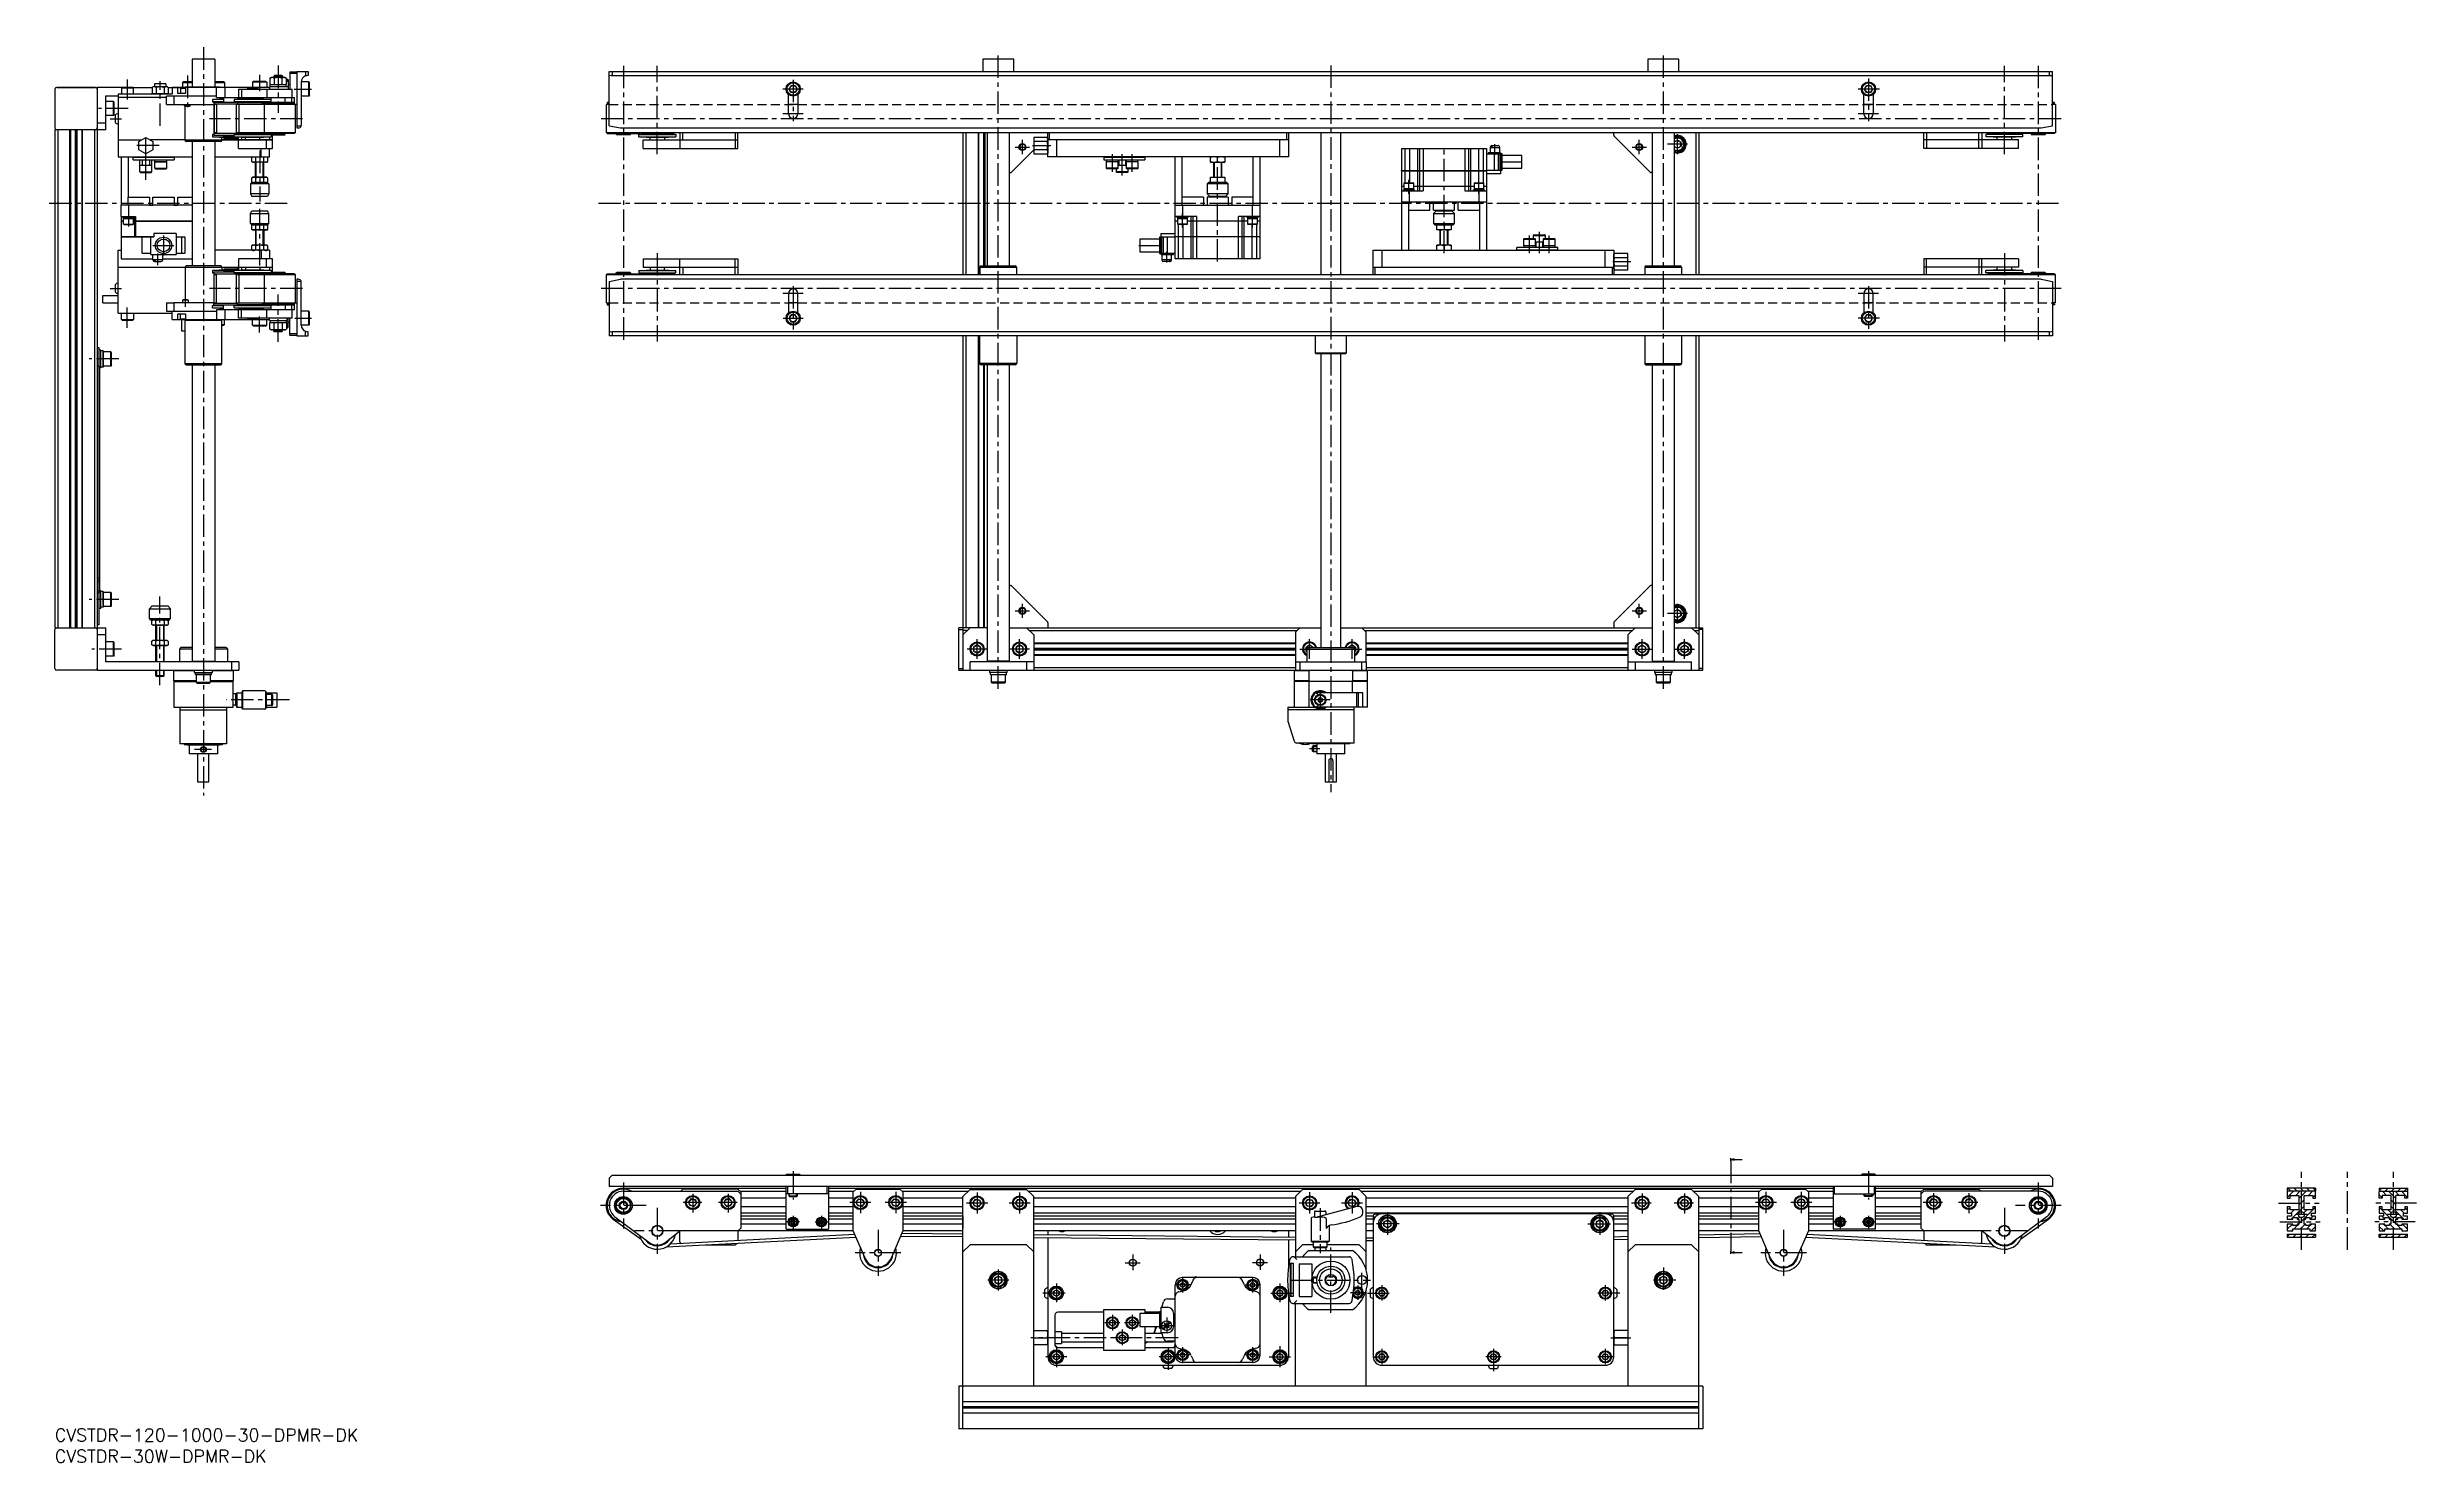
# Model space of a CAD drawing. Extents: x -5 to 1669, y -24 to 976.
import ezdxf

# ---------------------------------------------------------------- set-up
doc = ezdxf.new("R2010")
doc.units = 0
doc.header["$LTSCALE"] = 0.5
doc.linetypes.add('CENTER', pattern=[50.8, 31.75, -6.35, 6.35, -6.35])
doc.linetypes.add('DASHED', pattern=[19.05, 12.7, -6.35])
doc.layers.get('0').update_dxf_attribs({"linetype": 'CONTINUOUS'})
for name, color, linetype in [('MSM_CENTER', 1, 'CENTER'), ('MSM_CONTINUOUS', 7, 'CONTINUOUS'), ('MSM_DASHED', 4, 'DASHED'), ('MSM_NARROW', 5, 'CONTINUOUS'), ('MSM_PART_NUMBER', 7, 'CONTINUOUS')]:
    doc.layers.add(name, color=color, linetype=linetype)
doc.styles.get("Standard").update_dxf_attribs({"font": 'txt.shx', "height": 8, "bigfont": 'bigfont.shx'})

# ---------------------------------------------------------------- blocks, each defined once
blk = doc.blocks.new('*U88')
at = {"layer": 'MSM_PART_NUMBER'}
blk.add_text('CVSTDR-120-1000-30-DPMR-DK', height=9, dxfattribs=at).set_placement((0, -9))
blk = doc.blocks.new('*U89')
at = {"layer": 'MSM_PART_NUMBER'}
blk.add_text('CVSTDR-30W-DPMR-DK', height=9, dxfattribs=at).set_placement((0, -24))
blk = doc.blocks.new('_OPEN30')
at = {"color": 0, "linetype": 'BYBLOCK'}
for p, q in [((-1, 0.27), (0, 0)), ((0, 0), (-1, -0.27)), ((0, 0), (-1, 0))]:
    blk.add_line(p, q, dxfattribs=at)
blk = doc.blocks.new('*U91')
at = {"layer": 'MSM_CONTINUOUS'}
blk.add_lwpolyline([(1187, 190.3), (1192.5, 190.3)], dxfattribs=at)
at = {"layer": 'MSM_CONTINUOUS', "xscale": 2.5, "yscale": 2.5, "zscale": 2.5, "rotation": 180}
blk.add_blockref('_OPEN30', (1184.5, 190.3), dxfattribs=at)
blk = doc.blocks.new('*U92')
at = {"layer": 'MSM_CONTINUOUS'}
blk.add_lwpolyline([(1187, 124.5), (1192.5, 124.5)], dxfattribs=at)
at = {"layer": 'MSM_CONTINUOUS', "xscale": 2.5, "yscale": 2.5, "zscale": 2.5, "rotation": 180}
blk.add_blockref('_OPEN30', (1184.5, 124.5), dxfattribs=at)

msp = doc.modelspace()

# ---------------------------------------------------------------- linework, layer by layer
for p, q in [((875.6, 121.5), (874.9, 121.5)), ((875.6, 121.5), (914.7, 121.5)), ((916.7, 119.9), (916.7, 119.5)), ((875.5, 116.7), (873.1, 116.7)), ((873.1, 116.7), (873.1, 93.7)), ((873.5, 116.7), (873.5, 93.7)), ((875.5, 93.7), (875.5, 116.7)), ((873.1, 93.7), (875.5, 93.7)), ((874.9, 88.5), (914.7, 88.5)), ((916.7, 90.5), (916.7, 90.1))]:
    msp.add_line(p, q)
at = {"color": 7, "linetype": 'CONTINUOUS'}
for centre, radius, start, end in [((581.8, 124.3), 13, 163.4273, 16.5727), ((581.8, 124.3), 10.5, 184.7247, 355.2753), ((1221.8, 124.3), 13, 163.4273, 16.5727), ((1221.8, 124.3), 10.5, 184.7247, 355.2753)]:
    msp.add_arc(centre, radius, start, end, dxfattribs=at)
for centre, radius, start, end in [((940.3, 105), 69.1, 167.5131, 192.4869), ((874.9, 119.5), 2, 90, 167.5131), ((914.7, 119.5), 2, 12.4869, 90), ((849.2, 105), 69.1, 347.8803, 12.1197), ((874.9, 90.5), 2, 192.4869, 270), ((914.7, 90.5), 2, 270, 347.5131)]:
    msp.add_arc(centre, radius, start, end)
at = {"layer": 'MSM_CENTER'}
for p, q in [((105, 976.4), (105, 447.5)), ((666.8, 523), (666.8, 972.1)), ((1136.8, 523), (1136.8, 972.1)), ((93.7, 956.4), (93.7, 932.7)), ((144.7, 956.9), (144.7, 945.5)), ((157.8, 963.5), (157.8, 930.1)), ((401.8, 963.4), (401.8, 768.4)), ((425.8, 900.9), (425.8, 963.4)), ((901.8, 963.6), (901.8, 449.9)), ((1377.8, 900.9), (1377.8, 963.4)), ((1401.8, 963.4), (1401.8, 768.4)), ((51.2, 953.7), (51.2, 939.4)), ((74.5, 920.9), (74.5, 952.4)), ((169.2, 946.9), (181.5, 946.9)), ((528.8, 946.9), (514.6, 946.9)), ((528.8, 946.9), (514.6, 946.9)), ((521.8, 953.4), (521.8, 924.1)), ((1289.5, 946.9), (1274.4, 946.9)), ((1281.8, 954.4), (1281.8, 924.1)), ((51.9, 933.1), (30.9, 933.1)), ((39.1, 925.9), (47.1, 925.9)), ((175, 925.9), (109.3, 925.9)), ((1418, 925.9), (385.6, 925.9)), ((528.8, 929.4), (514.6, 929.4)), ((1288.8, 929.4), (1274.6, 929.4)), ((73.7, 906.9), (56.1, 906.9)), ((64.3, 896.8), (64.3, 915.2)), ((678.8, 905.9), (688.8, 905.9)), ((683.8, 900.9), (683.8, 910.9)), ((691, 906.9), (703.8, 906.9)), ((981.8, 830.9), (981.8, 906.9)), ((1017.8, 900.2), (1017.8, 907.9)), ((1114.8, 905.9), (1124.8, 905.9)), ((1119.8, 900.9), (1119.8, 910.9)), ((1153.8, 907.9), (1139.8, 907.9)), ((1146.8, 900.9), (1146.8, 914.9)), ((64.3, 882.8), (64.3, 901.2)), ((144.8, 903.4), (144.8, 867.5)), ((747.4, 888.5), (747.4, 900.8)), ((754.4, 885.9), (754.4, 900.9)), ((761.4, 888.5), (761.4, 900.8)), ((821.8, 824.9), (821.8, 900.9)), ((1021, 895.4), (1038.8, 895.4)), ((957, 872.9), (957, 882.7)), ((1006.5, 872.9), (1006.5, 882.7)), ((164.3, 865.9), (-5.3, 865.9)), ((164.3, 865.9), (-5.3, 865.9)), ((52.1, 859.7), (52.1, 849.7)), ((144.8, 822.1), (144.8, 862.2)), ((1416.1, 865.9), (383.7, 865.9)), ((797, 849.1), (797, 858.9)), ((846.5, 849.1), (846.5, 858.9)), ((76.8, 843.5), (76.8, 829.2)), ((1042.2, 830.9), (1042.2, 843.3)), ((1049.2, 830.9), (1049.2, 845.9)), ((1056.2, 830.9), (1056.2, 843.3)), ((69.2, 836.4), (84, 836.4)), ((72.8, 822.5), (72.8, 830.7)), ((425.8, 830.9), (425.8, 768.4)), ((766, 836.4), (783.8, 836.4)), ((785.8, 824.2), (785.8, 831.9)), ((1101, 824.9), (1113.8, 824.9)), ((1377.8, 830.9), (1377.8, 768.4)), ((39.2, 806), (47.1, 806)), ((175, 805.9), (109.3, 805.9)), ((1418, 805.9), (385.6, 805.9)), ((521.8, 807.6), (521.8, 776.9)), ((1281.8, 807.6), (1281.8, 777.5)), ((51.2, 778.1), (51.2, 792.4)), ((92.3, 793), (92.3, 799.1)), ((157.8, 768.3), (157.8, 801.7)), ((528.8, 802.4), (514.6, 802.4)), ((1288.8, 802.4), (1274.6, 802.4)), ((144.7, 774.8), (144.7, 786.2)), ((169.5, 784.9), (181.5, 784.9)), ((514.8, 784.9), (528.9, 784.9)), ((1289.5, 784.9), (1274.4, 784.9)), ((45.2, 756.1), (24.3, 756.1)), ((45.2, 586.1), (24.3, 586.1)), ((74.3, 525.5), (74.3, 588.3)), ((678.8, 578.1), (688.8, 578.1)), ((683.8, 573.1), (683.8, 583.1)), ((1114.8, 578.1), (1124.8, 578.1)), ((1119.8, 573.1), (1119.8, 583.1)), ((1153.8, 576.1), (1139.8, 576.1)), ((1146.8, 569.1), (1146.8, 583.1)), ((651.8, 544.1), (651.8, 558.1)), ((681.8, 544.1), (681.8, 558.1)), ((886.8, 544.1), (886.8, 558.1)), ((916.8, 544.1), (916.8, 558.1)), ((1121.8, 544.1), (1121.8, 558.1)), ((1151.8, 544.1), (1151.8, 558.1)), ((47.1, 551.1), (26.2, 551.1)), ((658.8, 551.1), (644.8, 551.1)), ((688.8, 551.1), (674.8, 551.1)), ((879.8, 551.1), (893.8, 551.1)), ((909.8, 551.1), (923.8, 551.1)), ((1114.8, 551.1), (1128.8, 551.1)), ((1144.8, 551.1), (1158.8, 551.1)), ((894.3, 522.1), (894.3, 508.1)), ((165.8, 515.1), (121.1, 515.1)), ((901.3, 515.1), (887.3, 515.1)), ((110.8, 480.1), (98.6, 480.1)), ((894.1, 480.6), (886.8, 480.6)), ((1184.5, 189.3), (1184.5, 125.5)), ((401.8, 174), (401.8, 141.6)), ((521.8, 182.1), (521.8, 162.1)), ((1281.8, 182.1), (1281.8, 162.1)), ((1401.8, 174), (1401.8, 141.6)), ((1587.8, 126.5), (1587.8, 181.6)), ((1620.3, 126.5), (1620.3, 181.6)), ((1652.8, 126.5), (1652.8, 181.6)), ((418, 157.8), (385.6, 157.8)), ((425.8, 156), (425.8, 123.6)), ((457.3, 159.8), (444.1, 159.8)), ((450.8, 166), (450.8, 152.9)), ((482.3, 159.8), (469.1, 159.8)), ((475.8, 166), (475.8, 152.9)), ((576.8, 159.8), (561.9, 159.8)), ((569.3, 167.3), (569.3, 152.4)), ((601.8, 159.8), (586.9, 159.8)), ((594.3, 167.3), (594.3, 152.4)), ((659.3, 159.5), (644.4, 159.5)), ((651.8, 167), (651.8, 152.1)), ((689.3, 159.5), (674.4, 159.5)), ((681.8, 167), (681.8, 152.1)), ((894.1, 159.5), (879.4, 159.5)), ((886.8, 167.2), (886.8, 152.2)), ((894.3, 155.8), (894.3, 124)), ((924.1, 159.5), (909.4, 159.5)), ((916.8, 167.2), (916.8, 152.2)), ((941.8, 153), (941.8, 136.5)), ((1091.8, 153), (1091.8, 136.5)), ((1128.1, 159.5), (1114.4, 159.5)), ((1121.8, 166.2), (1121.8, 152.1)), ((1158.1, 159.5), (1144.4, 159.5)), ((1151.8, 166.2), (1151.8, 152.1)), ((1216.8, 159.8), (1201.9, 159.8)), ((1209.3, 167.3), (1209.3, 152.4)), ((1241.8, 159.8), (1226.9, 159.8)), ((1234.3, 167.3), (1234.3, 152.4)), ((1334.1, 159.8), (1320.4, 159.8)), ((1327.8, 166.5), (1327.8, 152.4)), ((1359.1, 159.8), (1345.4, 159.8)), ((1352.8, 166.5), (1352.8, 152.4)), ((1377.8, 156), (1377.8, 123.6)), ((1418, 157.8), (1385.6, 157.8)), ((1571.5, 159.5), (1600.4, 159.5)), ((1591.9, 151.3), (1583.7, 151.3)), ((1669.2, 159.5), (1640.3, 159.5)), ((1656.9, 151.3), (1648.7, 151.3)), ((442, 139.8), (409.6, 139.8)), ((526.2, 146.1), (517.4, 146.1)), ((521.8, 150.5), (521.8, 141.6)), ((537.4, 146.1), (546.2, 146.1)), ((541.8, 150.5), (541.8, 141.6)), ((581.8, 140.5), (581.8, 108.1)), ((950, 144.7), (933.5, 144.7)), ((1083.5, 144.7), (1100, 144.7)), ((1221.8, 140.5), (1221.8, 108.1)), ((1266.2, 146.1), (1257.4, 146.1)), ((1261.8, 150.5), (1261.8, 141.6)), ((1277.4, 146.1), (1286.2, 146.1)), ((1281.8, 150.5), (1281.8, 141.6)), ((1394, 139.8), (1361.6, 139.8)), ((1572.4, 146.3), (1601, 146.3)), ((1668.2, 146.3), (1639.7, 146.3)), ((598, 124.3), (565.6, 124.3)), ((756.5, 117.3), (767.1, 117.3)), ((761.8, 123), (761.8, 112)), ((846.5, 117.5), (857.1, 117.5)), ((851.8, 123.2), (851.8, 112.2)), ((901.8, 81.9), (901.8, 128)), ((1238, 124.3), (1205.6, 124.3)), ((674.3, 105), (659.4, 105)), ((666.8, 112.5), (666.8, 97.6)), ((707.8, 102.5), (707.8, 89.5)), ((802.3, 101.6), (791.7, 101.6)), ((797, 107.2), (797, 96.2)), ((841.2, 101.6), (851.9, 101.6)), ((846.5, 107.2), (846.5, 96.2)), ((865.8, 102.5), (865.8, 89.5)), ((873.8, 105), (929.8, 105)), ((920.8, 101.1), (920.8, 91.1)), ((923.8, 99.8), (923.8, 110.2)), ((937.8, 101.5), (937.8, 90.5)), ((1095.8, 101.5), (1095.8, 90.5)), ((1145.7, 105), (1127.9, 105)), ((1136.8, 114), (1136.8, 96)), ((714.1, 95.8), (697.6, 95.8)), ((859.5, 95.8), (876, 95.8)), ((925.8, 96.1), (915.8, 96.1)), ((927.6, 95.8), (943.1, 95.8)), ((1106, 95.8), (1090.4, 95.8)), ((752.7, 74.8), (742, 74.8)), ((747.4, 80.5), (747.4, 69.5)), ((754.4, 70), (754.4, 59)), ((766.7, 74.8), (756, 74.8)), ((761.4, 80.5), (761.4, 69.5)), ((791.1, 72.8), (780.4, 72.8)), ((785.8, 78.5), (785.8, 67.5)), ((793.8, 64.3), (689.8, 64.3)), ((715.3, 50.8), (700.4, 50.8)), ((707.8, 58.3), (707.8, 43.4)), ((759.7, 64.3), (749, 64.3)), ((793.1, 50.8), (780.4, 50.8)), ((786.8, 57.5), (786.8, 40.6)), ((802.3, 52.1), (791.7, 52.1)), ((797, 57.7), (797, 46.7)), ((851.8, 52.1), (841.2, 52.1)), ((846.5, 57.7), (846.5, 46.7)), ((858.3, 50.8), (873.2, 50.8)), ((865.8, 58.3), (865.8, 43.4)), ((932.5, 50.8), (943.1, 50.8)), ((937.8, 56.5), (937.8, 45.5)), ((1022.1, 50.8), (1011.4, 50.8)), ((1016.8, 56.5), (1016.8, 40.6)), ((1101.1, 50.8), (1090.4, 50.8)), ((1095.8, 56.5), (1095.8, 45.5)), ((1099.8, 64.3), (1113.8, 64.3))]:
    msp.add_line(p, q, dxfattribs=at)
at = {"layer": 'MSM_CONTINUOUS'}
for p, q in [((113, 968.1), (97, 968.1)), ((97, 968.1), (97, 948.5)), ((113, 968.1), (113, 948.5)), ((152.8, 955), (152, 954.5)), ((152, 954.5), (152, 950)), ((162.8, 955), (152.8, 955)), ((155.3, 956.4), (154.8, 955.8)), ((160.8, 955.8), (154.8, 955.8)), ((154.8, 955.8), (154.8, 955)), ((154.9, 954.5), (154.9, 950)), ((160.3, 956.4), (155.3, 956.4)), ((160.3, 956.4), (160.8, 955.8)), ((160.7, 950), (160.7, 954.5)), ((160.8, 955.8), (160.8, 955)), ((162.8, 955), (163.6, 954.5)), ((163.6, 950), (163.6, 954.5)), ((166.1, 958.9), (166.1, 946.9)), ((171.1, 958.9), (166.1, 958.9)), ((171.1, 957.9), (166.1, 957.9)), ((171.1, 959.4), (171.1, 919.4)), ((171.1, 959.4), (179.1, 959.4)), ((177.1, 959.4), (177.1, 956.1)), ((179.1, 956.4), (178.6, 956.4)), ((179.1, 959.4), (179.1, 956.4)), ((391.8, 959.4), (1411.8, 959.4)), ((391.8, 920.9), (391.8, 959.4)), ((393.3, 956.4), (1411.8, 956.4)), ((393.8, 959.4), (393.8, 956.4)), ((655.8, 968.1), (655.8, 959.4)), ((677.8, 968.1), (655.8, 968.1)), ((677.8, 959.4), (677.8, 968.1)), ((1147.8, 968.1), (1125.8, 968.1)), ((1125.8, 968.1), (1125.8, 959.4)), ((1147.8, 959.4), (1147.8, 968.1)), ((1409.8, 956.4), (1409.8, 959.4)), ((1411.8, 921.4), (1411.8, 959.4)), ((0, 946.8), (0, 919.4)), ((1.3, 948.1), (28.7, 948.1)), ((28.7, 948.1), (1.3, 948.1)), ((47.4, 948.1), (30, 948.1)), ((30, 948.1), (30, 536.4)), ((36, 918.1), (36, 942.1)), ((36, 942.1), (44.8, 942.1)), ((41.4, 938.1), (36, 938.1)), ((41.4, 928.1), (41.4, 938.1)), ((42, 937.5), (41.4, 938.1)), ((83, 943.2), (44.8, 943.2)), ((44.8, 943.2), (44.8, 898.9)), ((79, 940.9), (44.8, 940.9)), ((47.5, 948.2), (47, 947.7)), ((47, 947.7), (55.5, 947.7)), ((47, 947.7), (47, 943.2)), ((47.5, 948.2), (55, 948.2)), ((79, 940.9), (50.8, 940.9)), ((55.5, 947.7), (55, 948.2)), ((55.2, 947.9), (68.8, 947.9)), ((55.5, 943.2), (55.5, 947.7)), ((80.8, 943.5), (68.3, 943.5)), ((80.8, 943.5), (68.3, 943.5)), ((68.3, 943.5), (68.3, 943.2)), ((69.5, 948.5), (68.7, 948)), ((68.7, 948), (68.7, 943.5)), ((68.8, 948), (68.8, 948)), ((68.8, 943.5), (68.8, 943.5)), ((79.5, 948.5), (69.5, 948.5)), ((74.5, 950.5), (70.5, 950.5)), ((70.5, 950.5), (70.5, 948.5)), ((71.6, 948), (71.6, 943.5)), ((71.6, 943.5), (71.7, 943.5)), ((78.5, 950.5), (74.5, 950.5)), ((77.3, 943.5), (77.4, 943.5)), ((77.4, 943.5), (77.4, 948)), ((78.5, 950.5), (78.5, 948.5)), ((79.5, 948.5), (78.8, 948.5)), ((79, 935.9), (79, 941.9)), ((114.3, 941.9), (79, 941.9)), ((79.5, 948.5), (80.3, 948)), ((80.2, 947.9), (90.2, 947.9)), ((80.3, 943.5), (80.3, 948)), ((80.8, 943.5), (80.8, 943.2)), ((151.6, 947.9), (83, 947.9)), ((83, 947.9), (83, 943.2)), ((84, 941.9), (84, 935.9)), ((87, 943.8), (87, 947.9)), ((92.3, 943.8), (87, 943.8)), ((89.2, 947.8), (88.8, 947.4)), ((92.3, 947.4), (88.8, 947.4)), ((88.8, 947.4), (88.8, 943.8)), ((92.3, 947.8), (89.2, 947.8)), ((89.6, 947.9), (89.6, 947.8)), ((90.6, 951.9), (90.2, 951.4)), ((97, 951.4), (90.2, 951.4)), ((90.2, 951.4), (90.2, 947.9)), ((97, 951.9), (90.6, 951.9)), ((91.7, 947.9), (92, 948.2)), ((93.3, 948.2), (92, 948.2)), ((92.3, 947.9), (92.3, 943.8)), ((93.3, 948.5), (116.7, 948.5)), ((93.3, 947.9), (93.3, 948.5)), ((119.3, 939.6), (111.3, 939.6)), ((111.3, 939.6), (111.3, 937.9)), ((119.3, 937.9), (111.3, 937.9)), ((111.3, 937.9), (113.6, 937.4)), ((119.4, 951.9), (113, 951.9)), ((119.8, 951.4), (113, 951.4)), ((114.3, 940.9), (114.3, 947.9)), ((114.3, 940.9), (169.3, 940.9)), ((119.3, 939.9), (116.3, 939.9)), ((116.3, 939.9), (116.3, 939.6)), ((116.7, 947.9), (116.7, 948.5)), ((119.3, 940.9), (119.3, 937.4)), ((119.4, 951.9), (119.8, 951.4)), ((119.8, 951.4), (119.8, 947.9)), ((120.4, 940.9), (120.4, 947.9)), ((152.8, 939.6), (126.8, 939.6)), ((126.8, 939.6), (126.8, 937.9)), ((137.7, 937.9), (126.8, 937.9)), ((126.8, 937.9), (129.1, 937.4)), ((129.3, 939.6), (129.3, 940.9)), ((131.8, 939.9), (129.3, 939.9)), ((129.8, 946.9), (131.8, 946.9)), ((129.8, 946.9), (129.8, 940.9)), ((131.8, 946.9), (131.8, 940.9)), ((131.8, 946.9), (167.8, 946.9)), ((147.8, 939.9), (131.8, 939.9)), ((131.8, 939.6), (131.8, 939.9)), ((134.8, 939.9), (134.8, 940.9)), ((136.1, 947.4), (135.8, 947.1)), ((143.8, 947.1), (135.8, 947.1)), ((135.8, 947.1), (135.8, 946.9)), ((143.5, 947.4), (136.1, 947.4)), ((152.8, 937.9), (137.7, 937.9)), ((140.3, 952.3), (139.7, 951.7)), ((149.7, 951.7), (139.7, 951.7)), ((139.7, 951.7), (139.7, 947.9)), ((139.8, 947.4), (139.8, 947.9)), ((149.1, 952.3), (140.3, 952.3)), ((143.5, 947.4), (143.8, 947.1)), ((143.8, 947.1), (143.8, 946.9)), ((144.8, 940.9), (144.8, 939.9)), ((147.8, 939.9), (147.8, 939.6)), ((149.1, 952.3), (149.7, 951.7)), ((149.7, 951.7), (149.7, 947.9)), ((149.8, 946.9), (149.8, 940.9)), ((152.8, 937.9), (150.5, 937.4)), ((157.8, 948.5), (151.6, 948.5)), ((164.8, 948.5), (151.6, 948.5)), ((151.6, 948.5), (151.6, 946.9)), ((152, 950), (163.6, 950)), ((152.1, 948.5), (152.1, 950)), ((152.8, 937.4), (152.8, 940.9)), ((162.8, 937.4), (162.8, 940.9)), ((164.2, 953.9), (163.5, 953.9)), ((164.8, 953.3), (163.5, 953.3)), ((164.2, 952.9), (163.5, 952.9)), ((164.8, 952.3), (163.5, 952.3)), ((163.5, 948.5), (163.5, 950)), ((164.2, 953.9), (164.8, 953.3)), ((164.2, 952.9), (164.8, 952.3)), ((164.8, 953.3), (164.8, 946.9)), ((166.1, 949.9), (164.8, 949.9)), ((167.3, 940.9), (167.3, 937.4)), ((167.8, 940.9), (167.8, 946.9)), ((169.3, 935.9), (169.3, 940.9)), ((174.1, 951.9), (174.1, 921.4)), ((179.4, 951.9), (174.1, 951.9)), ((179.4, 941.9), (174.1, 941.9)), ((179.4, 941.9), (179.4, 951.9)), ((180, 951.3), (179.4, 951.9)), ((180, 942.5), (179.4, 941.9)), ((180, 942.5), (180, 951.3)), ((518.5, 929.4), (518.5, 943.1)), ((518.9, 946.9), (520.3, 949.4)), ((520.3, 944.4), (518.9, 946.9)), ((520.3, 949.4), (523.2, 949.4)), ((523.2, 944.4), (520.3, 944.4)), ((523.2, 949.4), (524.7, 946.9)), ((524.7, 946.9), (523.2, 944.4)), ((525, 943.1), (525, 929.4)), ((1278.5, 929.4), (1278.5, 943.1)), ((1278.9, 946.9), (1280.3, 949.4)), ((1280.3, 944.4), (1278.9, 946.9)), ((1280.3, 949.4), (1283.2, 949.4)), ((1283.2, 944.4), (1280.3, 944.4)), ((1283.2, 949.4), (1284.7, 946.9)), ((1284.7, 946.9), (1283.2, 944.4)), ((1285, 943.1), (1285, 929.4)), ((30, 923.1), (36, 923.1)), ((41.4, 928.1), (36, 928.1)), ((42, 928.7), (41.4, 928.1)), ((42, 933.1), (42, 937.5)), ((42, 928.7), (42, 933.1)), ((42.6, 928.4), (42.6, 923.4)), ((79, 935.9), (112.6, 935.9)), ((91.7, 935), (91.7, 935.9)), ((91.7, 935.1), (95.7, 935.1)), ((91.7, 935.1), (95.7, 935.1)), ((92.1, 934.7), (91.7, 935)), ((92, 910.9), (92, 934.8)), ((92.1, 934.7), (95.3, 934.7)), ((92.1, 934.7), (95.2, 934.7)), ((92.1, 934.7), (95.2, 934.7)), ((92.1, 934.7), (95.3, 934.7)), ((95.3, 934.7), (95.7, 935.1)), ((95.7, 935.1), (95.7, 935.9)), ((129.1, 937.4), (112.3, 937.4)), ((112.3, 937.4), (112.3, 936.4)), ((112.3, 936.4), (129.1, 936.4)), ((112.6, 915.9), (112.6, 935.9)), ((114.3, 935.9), (112.6, 935.9)), ((112.6, 935.9), (112.6, 935.9)), ((112.6, 935.9), (112.6, 915.9)), ((113.7, 936.4), (113.7, 935.9)), ((113.7, 936.4), (113.7, 935.9)), ((113.8, 936.4), (113.8, 935.9)), ((114, 936.4), (114, 935.9)), ((114.3, 936.4), (114.3, 915.4)), ((171.1, 935.9), (128.1, 935.9)), ((128.1, 935.9), (128.1, 915.9)), ((129.1, 937.4), (138.1, 937.4)), ((129.1, 937.4), (129.1, 937.4)), ((129.1, 937.4), (129.1, 935.9)), ((129.1, 937.4), (129.1, 935.9)), ((129.1, 937.4), (129.1, 935.9)), ((130.7, 937.4), (130.3, 937.4)), ((130.3, 915.9), (130.3, 935.9)), ((134.1, 937.4), (133.3, 937.4)), ((138.6, 937.4), (137.7, 937.4)), ((138.1, 937.4), (146.3, 937.4)), ((143.4, 937.4), (142.4, 937.4)), ((169.3, 937.4), (146.3, 937.4)), ((146.3, 936.9), (146.3, 937.4)), ((146.3, 936.9), (169.3, 936.9)), ((147.8, 935.9), (147.8, 936.9)), ((147.8, 936.9), (147.8, 935.9)), ((147.9, 935.9), (147.9, 915.9)), ((167.8, 935.9), (167.8, 936.9)), ((170, 915.9), (170, 935.9)), ((389.6, 935.9), (389.6, 915.9)), ((391.8, 935.9), (389.6, 935.9)), ((390.3, 937.4), (390.3, 936.9)), ((391.8, 937.4), (390.3, 937.4)), ((391.8, 936.9), (390.3, 936.9)), ((525, 935.9), (518.5, 935.9)), ((1285, 935.9), (1278.5, 935.9)), ((1413.3, 937.4), (1411.8, 937.4)), ((1413.3, 936.9), (1411.8, 936.9)), ((1414, 935.9), (1411.8, 935.9)), ((1411.8, 920.9), (1411.8, 921.4)), ((1413.3, 936.9), (1413.3, 937.4)), ((1414, 935.9), (1414, 915.9)), ((36, 918.1), (0, 918.1)), ((0, 918.1), (0, 566.1)), ((2, 918.1), (2, 566.1)), ((10.7, 566.1), (10.7, 918.1)), ((11, 918.1), (11, 566.1)), ((14.5, 566.1), (14.5, 918.1)), ((15, 918.1), (15, 566.1)), ((15.5, 918.1), (15.5, 566.1)), ((19, 918.1), (19, 566.1)), ((19.3, 918.1), (19.3, 566.1)), ((28, 918.1), (28, 566.1)), ((44.8, 910.9), (61.2, 910.9)), ((59.3, 909.8), (64.3, 912.7)), ((59.3, 904), (59.3, 909.8)), ((64.3, 912.7), (69.3, 909.8)), ((92, 910.9), (67.4, 910.9)), ((69.3, 909.8), (69.3, 904)), ((118, 910.8), (92, 910.8)), ((117.1, 909.9), (92.9, 909.9)), ((97, 909.9), (97, 821.9)), ((112.3, 915.1), (111.3, 914.8)), ((111.3, 914.8), (112.3, 914.8)), ((111.3, 914.8), (111.3, 913.2)), ((111.3, 913.2), (126.8, 913.2)), ((129.1, 915.4), (112.3, 915.4)), ((112.3, 915.4), (112.3, 914.4)), ((112.3, 914.4), (126.8, 914.4)), ((114.3, 915.9), (112.6, 915.9)), ((112.6, 915.9), (112.6, 915.9)), ((113, 909.9), (113, 821.9)), ((113.7, 915.9), (113.7, 915.4)), ((113.7, 915.9), (113.7, 915.4)), ((113.8, 915.9), (113.8, 915.4)), ((114, 915.9), (114, 915.4)), ((116.3, 912.9), (116.3, 913.2)), ((116.3, 912.9), (129.8, 912.9)), ((118, 910.8), (118, 912.9)), ((153.8, 910.9), (118, 910.9)), ((118, 910.9), (153.8, 910.9)), ((119.3, 913.9), (119.3, 914.4)), ((119.3, 913.9), (126.8, 913.9)), ((119.6, 913.6), (119.3, 913.9)), ((119.3, 912.4), (119.3, 912.9)), ((119.3, 912.4), (129.3, 912.4)), ((119.6, 912.1), (119.3, 912.4)), ((119.6, 913.6), (123.7, 913.6)), ((119.6, 912.1), (123.7, 912.1)), ((123.7, 913.6), (126.8, 913.6)), ((123.7, 912.1), (129, 912.1)), ((126.8, 914.8), (129.1, 915.4)), ((126.8, 914.8), (152.8, 914.8)), ((126.8, 913.2), (126.8, 914.8)), ((126.8, 913.2), (152.8, 913.2)), ((130.3, 915.9), (128.1, 915.9)), ((129, 912.1), (129.3, 912.4)), ((129, 910.9), (129, 912.1)), ((129.1, 915.4), (129.1, 915.4)), ((169.3, 915.4), (129.1, 915.4)), ((129.3, 912.4), (129.3, 912.9)), ((129.8, 910.9), (129.8, 913.2)), ((129.8, 904.9), (129.8, 910.9)), ((129.8, 904.9), (153.8, 904.9)), ((170, 915.9), (130.3, 915.9)), ((130.3, 915.4), (130.7, 915.4)), ((131.8, 913.2), (131.8, 910.9)), ((131.8, 912.9), (147.8, 912.9)), ((133.3, 915.4), (134.1, 915.4)), ((134.8, 910.9), (134.8, 912.9)), ((137.7, 915.4), (138.6, 915.4)), ((142.4, 915.4), (143.4, 915.4)), ((144.8, 910.9), (144.8, 912.9)), ((145.8, 898.9), (145.8, 904.9)), ((147.8, 912.9), (147.8, 913.2)), ((149.5, 904.9), (149.5, 910.9)), ((150.5, 915.4), (152.8, 914.8)), ((151.8, 915.4), (151.8, 915.1)), ((151.8, 913.2), (151.8, 910.9)), ((151.8, 898.9), (151.8, 904.9)), ((152.8, 914.9), (152.8, 915.4)), ((152.8, 914.9), (162.8, 914.9)), ((153.1, 914.6), (152.8, 914.9)), ((152.8, 914.8), (152.8, 913.2)), ((153.1, 914.6), (162.5, 914.6)), ((153.8, 904.9), (153.8, 914.6)), ((162.5, 914.6), (162.8, 914.9)), ((162.8, 914.9), (162.8, 915.4)), ((169.3, 915.4), (169.3, 915.9)), ((171.1, 920.9), (174, 920.9)), ((171.1, 919.4), (172.1, 919.4)), ((1414, 915.9), (389.6, 915.9)), ((390.3, 915.9), (390.3, 915.4)), ((390.3, 915.4), (413.3, 915.4)), ((391.8, 920.9), (399.8, 919.4)), ((396.8, 915.4), (396.8, 914.9)), ((396.8, 914.9), (397.1, 914.6)), ((396.8, 914.9), (406.8, 914.9)), ((406.5, 914.6), (397.1, 914.6)), ((399.8, 919.4), (1403.8, 919.4)), ((406.5, 914.6), (406.8, 914.9)), ((406.8, 914.9), (406.8, 915.4)), ((412.8, 914.8), (415.1, 915.4)), ((412.8, 914.8), (438.8, 914.8)), ((412.8, 913.2), (412.8, 914.8)), ((412.8, 913.2), (438.8, 913.2)), ((413.3, 915.4), (413.3, 915.9)), ((415.1, 915.9), (415.1, 915.4)), ((436.5, 915.4), (415.1, 915.4)), ((415.8, 910.9), (482.8, 910.9)), ((415.8, 904.9), (415.8, 910.9)), ((415.8, 904.9), (482.8, 904.9)), ((417.8, 912.9), (417.8, 913.2)), ((417.8, 912.9), (433.8, 912.9)), ((420.8, 910.9), (420.8, 912.9)), ((430.8, 912.9), (430.8, 910.9)), ((433.8, 913.2), (433.8, 912.9)), ((436.4, 915.9), (436.4, 915.4)), ((436.5, 915.4), (438.8, 914.8)), ((438.8, 914.8), (438.8, 913.2)), ((441.8, 915.9), (441.8, 904.9)), ((443.8, 910.9), (443.8, 915.9)), ((480.8, 915.9), (480.8, 904.9)), ((482.8, 904.9), (482.8, 915.9)), ((641.8, 915.9), (641.8, 815.9)), ((643.8, 915.9), (643.8, 815.9)), ((652.5, 915.9), (652.5, 815.9)), ((652.8, 915.9), (652.8, 815.9)), ((656.3, 915.9), (656.3, 821.9)), ((656.8, 915.9), (656.8, 821.9)), ((657.3, 915.9), (657.3, 821.9)), ((658.8, 915.9), (658.8, 821.9)), ((674.8, 821.9), (674.8, 915.9)), ((682.3, 907.3), (682.3, 907.3)), ((682.3, 907.3), (682.3, 906.6)), ((682.3, 906.6), (682.3, 904.5)), ((701.3, 912.7), (691.8, 912.7)), ((691.8, 912.7), (691.8, 901.1)), ((701.3, 909.8), (691.8, 909.8)), ((701.8, 911.9), (701.3, 912.7)), ((701.8, 898.9), (701.8, 915.9)), ((701.8, 911.9), (701.8, 901.9)), ((871.8, 910.9), (701.8, 910.9)), ((702.8, 915.9), (702.8, 910.9)), ((707.8, 910.9), (707.8, 898.9)), ((865.8, 898.9), (865.8, 910.9)), ((870.8, 910.9), (870.8, 915.9)), ((871.8, 915.9), (871.8, 898.9)), ((894.8, 915.9), (894.8, 815.9)), ((908.8, 815.9), (908.8, 915.9)), ((951.8, 904.9), (951.8, 889.3)), ((951.8, 904.9), (1011.8, 904.9)), ((954.1, 904.9), (954.1, 889.3)), ((957.4, 904.9), (957.4, 889.3)), ((963, 904.9), (963, 889.3)), ((964.4, 904.9), (964.4, 889.3)), ((967.1, 904.9), (967.1, 874.9)), ((996.5, 904.9), (996.5, 889.3)), ((999.2, 904.9), (999.2, 889.3)), ((1000.6, 904.9), (1000.6, 889.3)), ((1006.1, 904.9), (1006.1, 889.3)), ((1009.4, 904.9), (1009.4, 889.3)), ((1011.8, 904.9), (1011.8, 878.2)), ((1014.3, 905.6), (1014.3, 901.9)), ((1014.3, 905.6), (1021.3, 905.6)), ((1015.5, 905.9), (1015.2, 905.9)), ((1015.6, 906.9), (1020, 906.9)), ((1021.3, 901.9), (1021.3, 905.6)), ((1101.8, 914.3), (1101.8, 915.9)), ((1127.5, 888.2), (1102.1, 913.6)), ((1121.3, 907.3), (1121.3, 907.3)), ((1121.3, 904.5), (1121.3, 907.3)), ((1128.8, 915.9), (1128.8, 821.9)), ((1144.8, 821.9), (1144.8, 915.9)), ((1144.8, 909.6), (1146.7, 910.8)), ((1146.9, 905), (1144.8, 906.1)), ((1145.4, 912.7), (1145, 913.4)), ((1146.7, 910.8), (1149.2, 909.4)), ((1149.3, 906.5), (1146.9, 905)), ((1149.2, 909.4), (1149.3, 906.5)), ((1159.8, 915.9), (1159.8, 815.9)), ((1161.8, 915.9), (1161.8, 815.9)), ((1320.8, 904.9), (1320.8, 915.9)), ((1387.8, 910.9), (1320.8, 910.9)), ((1387.8, 904.9), (1320.8, 904.9)), ((1322.8, 915.9), (1322.8, 904.9)), ((1359.8, 910.9), (1322.8, 910.9)), ((1359.8, 904.9), (1359.8, 915.9)), ((1361.8, 915.9), (1361.8, 904.9)), ((1367.1, 915.4), (1364.8, 914.8)), ((1364.8, 914.8), (1364.8, 913.2)), ((1390.8, 914.8), (1364.8, 914.8)), ((1390.8, 913.2), (1364.8, 913.2)), ((1367.1, 915.9), (1367.1, 915.4)), ((1388.5, 915.4), (1367.1, 915.4)), ((1368.7, 915.9), (1368.7, 915.4)), ((1369.8, 913.2), (1369.8, 912.9)), ((1385.8, 912.9), (1369.8, 912.9)), ((1371.9, 915.9), (1371.9, 915.4)), ((1372.8, 910.9), (1372.8, 912.9)), ((1382.6, 915.4), (1382.6, 915.9)), ((1382.8, 912.9), (1382.8, 910.9)), ((1385.8, 912.9), (1385.8, 913.2)), ((1386.2, 915.4), (1386.2, 915.9)), ((1387.8, 904.9), (1387.8, 910.9)), ((1388.2, 915.4), (1388.2, 915.9)), ((1388.4, 915.4), (1388.4, 915.9)), ((1390.8, 914.8), (1388.5, 915.4)), ((1390.3, 915.9), (1390.3, 915.4)), ((1413.3, 915.4), (1390.3, 915.4)), ((1390.8, 913.2), (1390.8, 914.8)), ((1396.8, 915.4), (1396.8, 914.9)), ((1396.8, 914.9), (1397.1, 914.6)), ((1396.8, 914.9), (1406.8, 914.9)), ((1406.5, 914.6), (1397.1, 914.6)), ((1403.8, 919.4), (1411.8, 920.9)), ((1406.5, 914.6), (1406.8, 914.9)), ((1406.8, 914.9), (1406.8, 915.4)), ((1413.3, 915.4), (1413.3, 915.9)), ((44.8, 898.9), (50.8, 898.9)), ((46.8, 898.9), (46.8, 870.4)), ((50.8, 898.9), (97, 898.9)), ((51.8, 898.9), (51.8, 870.4)), ((55.3, 898.8), (84.3, 898.8)), ((55.3, 896.8), (55.3, 898.8)), ((55.3, 896.8), (84.3, 896.8)), ((57.3, 898.9), (57.3, 898.8)), ((64.3, 901.1), (59.3, 904)), ((59.3, 898.8), (59.3, 898.9)), ((80.3, 898.8), (59.3, 898.8)), ((60.1, 888.4), (60.1, 896.8)), ((68.5, 892.9), (60.1, 892.9)), ((60.1, 888.4), (68.5, 888.4)), ((60.5, 887.9), (60.1, 888.4)), ((60.5, 887.9), (64.3, 887.9)), ((61.8, 896.8), (61.8, 892.9)), ((69.3, 904), (64.3, 901.1)), ((64.3, 887.9), (68.1, 887.9)), ((66.8, 896.8), (66.8, 892.9)), ((68.1, 887.9), (68.5, 888.4)), ((68.5, 888.4), (68.5, 896.8)), ((70.6, 891), (70.6, 896.8)), ((79.1, 895.5), (70.6, 895.5)), ((70.6, 895.5), (79.1, 895.5)), ((70.6, 895.5), (79.1, 895.5)), ((70.6, 891), (79.1, 891)), ((71, 890.5), (70.6, 891)), ((71, 890.5), (74.8, 890.5)), ((74.8, 890.5), (78.6, 890.5)), ((78.6, 890.5), (79.1, 891)), ((79.1, 891), (79.1, 896.8)), ((80.3, 898.9), (80.3, 898.8)), ((82.3, 898.8), (82.3, 898.9)), ((84.3, 898.8), (84.3, 896.8)), ((113, 898.9), (151.8, 898.9)), ((139.8, 898.9), (139, 898.4)), ((139, 898.4), (139, 895.7)), ((139.8, 895.3), (139, 895.7)), ((149.8, 895.3), (139.8, 895.3)), ((141.8, 884.5), (141.8, 895.3)), ((141.9, 898.4), (141.9, 895.7)), ((147.7, 895.7), (147.7, 898.4)), ((147.8, 884.5), (147.8, 895.3)), ((149.8, 898.9), (150.6, 898.4)), ((149.8, 895.3), (150.6, 895.7)), ((150.6, 895.7), (150.6, 898.4)), ((674.8, 887.9), (675.4, 887.9)), ((676.1, 888.2), (691.8, 903.9)), ((701.3, 904), (691.8, 904)), ((691.8, 901.1), (701.3, 901.1)), ((701.8, 901.9), (701.3, 901.1)), ((871.8, 898.9), (701.8, 898.9)), ((741.4, 898.8), (741.4, 898.9)), ((741.4, 898.8), (741.4, 896.8)), ((741.4, 898.8), (770.4, 898.8)), ((741.4, 896.8), (770.4, 896.8)), ((743.1, 896.8), (743.1, 891)), ((751.6, 895.5), (743.1, 895.5)), ((743.1, 891), (743.6, 890.5)), ((751.6, 891), (743.1, 891)), ((743.4, 898.8), (743.4, 898.9)), ((751.1, 890.5), (743.6, 890.5)), ((750.1, 890.5), (750.1, 888.4)), ((750.1, 888.4), (750.6, 887.9)), ((758.6, 888.4), (750.1, 888.4)), ((758.1, 887.9), (750.6, 887.9)), ((751.1, 890.5), (751.6, 891)), ((751.5, 895.5), (751.5, 896.8)), ((751.6, 891), (751.6, 895.5)), ((757.1, 892.9), (751.6, 892.9)), ((751.9, 896.8), (751.9, 892.9)), ((756.9, 892.9), (756.9, 896.8)), ((757.1, 896.8), (757.1, 891)), ((765.6, 895.5), (757.1, 895.5)), ((757.1, 891), (757.6, 890.5)), ((765.6, 891), (757.1, 891)), ((765.1, 890.5), (757.6, 890.5)), ((758.1, 887.9), (758.6, 888.4)), ((758.6, 888.4), (758.6, 890.5)), ((765.1, 890.5), (765.6, 891)), ((765.5, 895.5), (765.5, 896.8)), ((765.6, 891), (765.6, 895.5)), ((768.4, 898.8), (768.4, 898.9)), ((770.4, 898.8), (770.4, 898.9)), ((770.4, 898.8), (770.4, 896.8)), ((791.8, 853.6), (791.8, 898.9)), ((796.8, 864.9), (796.8, 898.9)), ((816.8, 895.3), (816.8, 898.9)), ((816.8, 895.3), (826.8, 895.3)), ((816.8, 895.3), (826.8, 895.3)), ((818.8, 895.3), (818.8, 884.5)), ((821.8, 895.7), (821.8, 898.4)), ((824.8, 884.5), (824.8, 895.3)), ((826.8, 898.9), (826.8, 895.3)), ((846.8, 864.9), (846.8, 898.9)), ((851.8, 853.6), (851.8, 898.9)), ((951.8, 889.2), (951.8, 889.3)), ((951.8, 889.3), (1011.8, 889.3)), ((951.8, 889.2), (951.8, 878.2)), ((951.8, 889.2), (1011.8, 889.2)), ((954.1, 889.2), (954.1, 889.3)), ((954.1, 889.2), (954.1, 880.7)), ((957.4, 889.2), (957.4, 889.3)), ((957.4, 889.2), (957.4, 880.7)), ((963, 889.2), (963, 889.3)), ((963, 889.2), (963, 878.2)), ((964.4, 889.2), (964.4, 889.3)), ((964.4, 889.2), (964.4, 878.2)), ((996.5, 889.2), (996.5, 889.3)), ((996.5, 889.2), (996.5, 874.9)), ((999.2, 889.2), (999.2, 889.3)), ((999.2, 889.2), (999.2, 878.2)), ((1000.5, 889.2), (1000.5, 889.3)), ((1000.6, 889.2), (1000.6, 878.2)), ((1006.1, 889.2), (1006.1, 889.3)), ((1006.1, 889.2), (1006.1, 880.7)), ((1009.4, 889.2), (1009.4, 889.3)), ((1009.4, 889.2), (1009.4, 880.7)), ((1021.2, 900.9), (1011.8, 900.9)), ((1021.8, 889.4), (1011.8, 889.4)), ((1013, 901.9), (1013, 900.9)), ((1021.8, 901.9), (1013, 901.9)), ((1017.2, 900.9), (1017.2, 889.4)), ((1017.3, 901.9), (1017.3, 900.9)), ((1020.1, 900.9), (1020.1, 889.4)), ((1021.2, 900.9), (1021.2, 889.4)), ((1021.8, 901.9), (1021.8, 886.9)), ((1022.8, 901.2), (1021.8, 901.2)), ((1021.8, 889.6), (1022.8, 889.6)), ((1022.8, 889.6), (1022.8, 901.2)), ((1036.8, 899.9), (1022.8, 899.9)), ((1022.8, 890.9), (1036.8, 890.9)), ((1036.8, 890.9), (1036.8, 899.9)), ((1128.8, 887.9), (1128.2, 887.9)), ((139.3, 880.9), (138.3, 879.9)), ((138.3, 879.9), (138.3, 872.9)), ((151.3, 879.9), (138.3, 879.9)), ((151.3, 872.9), (138.3, 872.9)), ((138.3, 872.9), (139.3, 870.9)), ((139.8, 884.5), (139, 884)), ((139, 884), (139, 881.3)), ((139.8, 880.9), (139, 881.3)), ((150.3, 880.9), (139.3, 880.9)), ((150.3, 870.9), (139.3, 870.9)), ((149.8, 884.5), (139.8, 884.5)), ((141.9, 884), (141.9, 881.3)), ((147.7, 881.3), (147.7, 884)), ((149.8, 884.5), (150.6, 884)), ((149.8, 880.9), (150.6, 881.3)), ((150.3, 880.9), (151.3, 879.9)), ((151.3, 872.9), (150.3, 870.9)), ((150.6, 881.3), (150.6, 884)), ((151.3, 879.9), (151.3, 872.9)), ((815.3, 880.9), (814.3, 879.9)), ((814.3, 879.9), (814.3, 872.9)), ((829.3, 879.9), (814.3, 879.9)), ((814.3, 872.9), (816.3, 870.9)), ((829.3, 872.9), (814.3, 872.9)), ((828.3, 880.9), (815.3, 880.9)), ((827.3, 870.9), (816.3, 870.9)), ((816.8, 884.5), (826.8, 884.5)), ((816.8, 880.9), (816.8, 884.5)), ((821.8, 881.3), (821.8, 884)), ((826.8, 884.5), (826.8, 880.9)), ((827.3, 870.9), (829.3, 872.9)), ((829.3, 879.9), (828.3, 880.9)), ((829.3, 872.9), (829.3, 879.9)), ((951.8, 878.2), (953.5, 878.2)), ((951.8, 878.2), (953.5, 878.2)), ((951.8, 878.2), (951.8, 878.2)), ((951.8, 878.2), (951.8, 832.9)), ((951.8, 874.9), (967.1, 874.9)), ((953, 875.7), (953, 874.9)), ((953, 875.7), (961, 875.7)), ((953.9, 880.7), (953.5, 880.3)), ((953.5, 880.3), (953.5, 876.7)), ((953.5, 880.3), (960.5, 880.3)), ((953.5, 876.7), (960.5, 876.7)), ((953.6, 876.7), (953.6, 875.7)), ((953.9, 880.7), (960.1, 880.7)), ((957.1, 874.9), (957.1, 866.9)), ((960.5, 880.3), (960.1, 880.7)), ((960.5, 876.7), (960.5, 880.3)), ((960.5, 878.2), (1003, 878.2)), ((960.5, 878.2), (1003, 878.2)), ((960.5, 875.7), (960.5, 876.7)), ((960.5, 875.7), (960.5, 876.7)), ((961, 874.9), (961, 875.7)), ((963, 878.2), (963, 874.9)), ((963, 878.2), (963, 878.2)), ((964.4, 878.2), (964.4, 874.9)), ((964.4, 878.2), (964.4, 878.2)), ((996.5, 874.9), (1011.8, 874.9)), ((999.2, 878.2), (999.2, 874.9)), ((999.2, 878.2), (999.2, 878.2)), ((1000.5, 878.2), (1000.5, 878.2)), ((1000.6, 878.2), (1000.6, 874.9)), ((1002.5, 875.7), (1002.5, 874.9)), ((1002.5, 875.7), (1010.5, 875.7)), ((1003.4, 880.7), (1003, 880.3)), ((1003, 880.3), (1003, 876.7)), ((1003, 880.3), (1010, 880.3)), ((1003, 876.7), (1010, 876.7)), ((1003.1, 876.7), (1003.1, 875.7)), ((1003.4, 880.7), (1009.6, 880.7)), ((1006.5, 874.9), (1006.5, 866.9)), ((1010, 880.3), (1009.6, 880.7)), ((1010, 876.7), (1010, 880.3)), ((1010, 878.2), (1011.8, 878.2)), ((1010, 878.2), (1011.8, 878.2)), ((1010, 875.7), (1010, 876.7)), ((1010, 875.7), (1010, 876.7)), ((1010.5, 874.9), (1010.5, 875.7)), ((1011.7, 878.2), (1011.7, 878.2)), ((1021.8, 886.9), (1011.8, 886.9)), ((1011.8, 878.2), (1011.8, 832.9)), ((46.8, 870.4), (46.8, 864.9)), ((97, 864.9), (46.8, 864.9)), ((46.8, 856.9), (46.8, 864.9)), ((46.8, 856.9), (56.9, 856.9)), ((46.8, 856.9), (46.8, 853.6)), ((48.1, 856.1), (48.1, 856.9)), ((48.1, 856.1), (56.1, 856.1)), ((48.6, 851.5), (48.6, 856.1)), ((55.6, 855.1), (48.6, 855.1)), ((55.6, 855.1), (48.6, 855.1)), ((55.6, 855.1), (48.6, 855.1)), ((51.8, 870.4), (66.8, 870.4)), ((51.8, 864.9), (51.8, 870.4)), ((52.1, 864.9), (52.1, 856.9)), ((55.6, 851.5), (55.6, 856.1)), ((56.1, 856.1), (56.1, 856.9)), ((56.2, 856.9), (56.2, 853.6)), ((56.9, 856.9), (56.9, 853.6)), ((66.8, 870.4), (66.8, 864.9)), ((66.8, 864.9), (69.3, 864.9)), ((69.3, 870.4), (84.3, 870.4)), ((69.3, 864.9), (69.3, 870.4)), ((84.3, 870.4), (84.3, 864.9)), ((84.3, 864.9), (86.8, 864.9)), ((86.8, 870.4), (97, 870.4)), ((86.8, 864.9), (86.8, 870.4)), ((138.3, 858.9), (139.3, 860.9)), ((138.3, 851.9), (138.3, 858.9)), ((138.3, 858.9), (151.3, 858.9)), ((139.3, 860.9), (150.3, 860.9)), ((151.3, 858.9), (150.3, 860.9)), ((151.3, 851.9), (151.3, 858.9)), ((791.8, 864.9), (851.8, 864.9)), ((807.1, 856.9), (791.8, 856.9)), ((793, 856.9), (793, 856.1)), ((801, 856.1), (793, 856.1)), ((793.5, 856.1), (793.5, 855.1)), ((793.5, 856.1), (793.5, 855.1)), ((793.5, 855.1), (793.5, 851.5)), ((800.5, 855.1), (793.5, 855.1)), ((811.8, 870.4), (796.8, 870.4)), ((797.1, 856.9), (797.1, 864.9)), ((800.4, 855.1), (800.4, 856.1)), ((800.5, 851.5), (800.5, 855.1)), ((801, 856.1), (801, 856.9)), ((803, 853.6), (803, 856.9)), ((804.4, 853.6), (804.4, 856.9)), ((807.1, 842.5), (807.1, 856.9)), ((811.8, 870.4), (811.8, 864.9)), ((829.3, 870.4), (814.3, 870.4)), ((814.3, 870.4), (814.3, 864.9)), ((829.3, 870.4), (829.3, 864.9)), ((846.8, 870.4), (831.8, 870.4)), ((831.8, 870.4), (831.8, 864.9)), ((851.8, 856.9), (836.5, 856.9)), ((836.5, 826.9), (836.5, 856.9)), ((839.2, 853.6), (839.2, 856.9)), ((840.6, 853.6), (840.6, 856.9)), ((842.5, 856.9), (842.5, 856.1)), ((850.5, 856.1), (842.5, 856.1)), ((843, 856.1), (843, 855.1)), ((843, 856.1), (843, 855.1)), ((843, 855.1), (843, 851.5)), ((850, 855.1), (843, 855.1)), ((846.5, 856.9), (846.5, 864.9)), ((849.9, 855.1), (849.9, 856.1)), ((850, 851.5), (850, 855.1)), ((850.5, 856.1), (850.5, 856.9)), ((1011.8, 866.9), (951.8, 866.9)), ((956.8, 866.9), (956.8, 832.9)), ((956.8, 861.4), (971.8, 861.4)), ((971.8, 861.4), (971.8, 866.9)), ((974.3, 861.4), (974.3, 866.9)), ((974.3, 861.4), (989.3, 861.4)), ((976.3, 860.9), (974.3, 858.9)), ((974.3, 858.9), (974.3, 851.9)), ((974.3, 858.9), (989.3, 858.9)), ((976.3, 860.9), (987.3, 860.9)), ((989.3, 858.9), (987.3, 860.9)), ((989.3, 861.4), (989.3, 866.9)), ((989.3, 851.9), (989.3, 858.9)), ((991.8, 861.4), (991.8, 866.9)), ((991.8, 861.4), (1006.8, 861.4)), ((1006.8, 866.9), (1006.8, 832.9)), ((46.8, 853.6), (48.6, 853.6)), ((46.8, 853.5), (46.8, 842.5)), ((48.6, 853.5), (46.8, 853.5)), ((46.8, 842.5), (69.9, 842.5)), ((69.9, 842.5), (46.8, 842.5)), ((46.8, 842.5), (46.8, 826.9)), ((46.9, 853.5), (46.9, 853.6)), ((46.9, 842.5), (46.9, 842.5)), ((48.6, 851.5), (55.6, 851.5)), ((48.6, 851.5), (49, 851.1)), ((48.6, 842.5), (48.6, 842.5)), ((49, 851.1), (55.2, 851.1)), ((51.7, 842.5), (51.7, 842.5)), ((55.6, 851.5), (55.2, 851.1)), ((55.6, 853.6), (56.2, 853.6)), ((55.6, 853.5), (56.2, 853.5)), ((56.2, 853.6), (56.9, 853.6)), ((56.2, 853.6), (56.2, 853.5)), ((56.2, 853.5), (56.2, 842.5)), ((56.9, 853.5), (56.2, 853.5)), ((56.2, 842.5), (56.2, 842.5)), ((56.9, 853.6), (59.9, 853.6)), ((56.9, 853.5), (56.9, 842.5)), ((59.9, 853.5), (56.9, 853.5)), ((57, 853.5), (57, 853.6)), ((57, 842.5), (57, 842.5)), ((59.9, 853.6), (97, 853.6)), ((97, 853.5), (59.9, 853.5)), ((59.9, 842.5), (59.9, 842.5)), ((61.8, 830.9), (61.8, 842.4)), ((61.8, 842.4), (64, 842.4)), ((64, 842.4), (67.8, 842.4)), ((67.8, 829.9), (67.8, 842.4)), ((67.8, 842.4), (69.9, 842.4)), ((69.9, 844.9), (69.9, 842.4)), ((85.8, 844.9), (69.9, 844.9)), ((85.8, 844.9), (85.8, 829.9)), ((85.8, 842.4), (91.8, 842.4)), ((89.6, 842.4), (89.6, 830.9)), ((91.8, 842.4), (91.8, 830.9)), ((139.3, 850.9), (138.3, 851.9)), ((138.3, 851.9), (151.3, 851.9)), ((139.8, 850.9), (139, 850.4)), ((139, 850.4), (139, 847.7)), ((139.8, 847.3), (139, 847.7)), ((139.3, 850.9), (150.3, 850.9)), ((149.8, 847.3), (139.8, 847.3)), ((141.8, 847.3), (141.8, 836.5)), ((141.9, 850.4), (141.9, 847.7)), ((147.7, 847.7), (147.7, 850.4)), ((147.8, 847.3), (147.8, 836.5)), ((149.8, 850.9), (150.6, 850.4)), ((149.8, 847.3), (150.6, 847.7)), ((150.3, 850.9), (151.3, 851.9)), ((150.6, 847.7), (150.6, 850.4)), ((780.8, 840.9), (766.8, 840.9)), ((766.8, 840.9), (766.8, 831.9)), ((781.8, 842.2), (780.8, 842.2)), ((780.8, 842.2), (780.8, 830.6)), ((781.8, 829.9), (781.8, 844.9)), ((781.8, 844.9), (791.8, 844.9)), ((781.8, 842.4), (791.8, 842.4)), ((782.4, 830.9), (782.4, 842.4)), ((783.5, 830.9), (783.5, 842.4)), ((786.4, 830.9), (786.4, 842.4)), ((793.5, 853.6), (791.8, 853.6)), ((791.8, 853.5), (791.8, 853.6)), ((793.5, 853.5), (791.8, 853.5)), ((791.8, 826.9), (791.8, 853.5)), ((851.8, 842.5), (791.8, 842.5)), ((851.8, 842.5), (791.8, 842.5)), ((793.5, 851.5), (793.9, 851.1)), ((800.5, 851.5), (793.5, 851.5)), ((800.1, 851.1), (793.9, 851.1)), ((794.1, 842.5), (794.1, 851.1)), ((794.1, 826.9), (794.1, 842.5)), ((794.1, 842.5), (794.1, 842.5)), ((797.4, 842.5), (797.4, 851.1)), ((797.4, 826.9), (797.4, 842.5)), ((797.4, 842.5), (797.4, 842.5)), ((800.1, 851.1), (800.5, 851.5)), ((843, 853.6), (800.5, 853.6)), ((843, 853.5), (800.5, 853.5)), ((803, 853.5), (803, 853.6)), ((803, 842.5), (803, 853.5)), ((803, 826.9), (803, 842.5)), ((803, 842.5), (803, 842.5)), ((804.4, 853.5), (804.4, 853.6)), ((804.4, 842.5), (804.4, 853.5)), ((804.4, 826.9), (804.4, 842.5)), ((804.4, 842.5), (804.4, 842.5)), ((807.1, 826.9), (807.1, 842.5)), ((807.1, 842.5), (807.1, 842.5)), ((839.2, 853.5), (839.2, 853.6)), ((839.2, 842.5), (839.2, 853.5)), ((839.2, 826.9), (839.2, 842.5)), ((839.2, 842.5), (839.2, 842.5)), ((840.5, 853.5), (840.5, 853.6)), ((840.5, 842.5), (840.5, 842.5)), ((840.6, 842.5), (840.6, 853.5)), ((840.6, 826.9), (840.6, 842.5)), ((843, 851.5), (843.4, 851.1)), ((850, 851.5), (843, 851.5)), ((849.6, 851.1), (843.4, 851.1)), ((846.1, 842.5), (846.1, 851.1)), ((846.1, 826.9), (846.1, 842.5)), ((846.1, 842.5), (846.1, 842.5)), ((849.4, 842.5), (849.4, 851.1)), ((849.4, 826.9), (849.4, 842.5)), ((849.4, 842.5), (849.4, 842.5)), ((849.6, 851.1), (850, 851.5)), ((851.8, 853.6), (850, 853.6)), ((851.8, 853.5), (850, 853.5)), ((851.7, 853.5), (851.7, 853.6)), ((851.7, 842.5), (851.7, 842.5)), ((851.8, 842.5), (851.8, 853.5)), ((851.8, 826.9), (851.8, 842.5)), ((974.3, 851.9), (975.3, 850.9)), ((974.3, 851.9), (989.3, 851.9)), ((975.3, 850.9), (988.3, 850.9)), ((976.8, 847.3), (976.8, 850.9)), ((986.8, 847.3), (976.8, 847.3)), ((978.8, 847.3), (978.8, 836.5)), ((981.8, 850.4), (981.8, 847.7)), ((984.8, 836.5), (984.8, 847.3)), ((986.8, 850.9), (986.8, 847.3)), ((988.3, 850.9), (989.3, 851.9)), ((1038.4, 841.3), (1037.9, 840.8)), ((1037.9, 840.8), (1037.9, 836.3)), ((1037.9, 840.8), (1046.4, 840.8)), ((1038.4, 841.3), (1045.9, 841.3)), ((1045.4, 843.9), (1044.9, 843.4)), ((1044.9, 843.4), (1044.9, 841.3)), ((1044.9, 843.4), (1053.4, 843.4)), ((1045.4, 843.9), (1052.9, 843.9)), ((1046.4, 840.8), (1045.9, 841.3)), ((1046.4, 835), (1046.4, 840.8)), ((1046.4, 838.9), (1051.9, 838.9)), ((1046.7, 838.9), (1046.7, 835)), ((1051.7, 835), (1051.7, 838.9)), ((1052.4, 841.3), (1051.9, 840.8)), ((1051.9, 840.8), (1051.9, 836.3)), ((1051.9, 840.8), (1060.4, 840.8)), ((1052.4, 841.3), (1059.9, 841.3)), ((1053.4, 843.4), (1052.9, 843.9)), ((1053.4, 841.3), (1053.4, 843.4)), ((1060.4, 840.8), (1059.9, 841.3)), ((1060.4, 835), (1060.4, 840.8)), ((44.8, 788.6), (44.8, 832.9)), ((44.8, 832.9), (46.8, 832.9)), ((44.8, 820.9), (92, 820.9)), ((46.8, 826.9), (69.3, 826.9)), ((61.8, 830.9), (64, 830.9)), ((64, 830.9), (67.8, 830.9)), ((67.8, 829.9), (85.8, 829.9)), ((69.3, 826.2), (69.3, 829.9)), ((76.3, 826.2), (69.3, 826.2)), ((70.2, 825.9), (70.5, 825.9)), ((70.6, 824.9), (75, 824.9)), ((76.3, 826.2), (76.3, 829.9)), ((76.3, 826.9), (97, 826.9)), ((85.8, 830.9), (89.6, 830.9)), ((89.6, 830.9), (91.8, 830.9)), ((92, 820.9), (92, 798)), ((92, 820.9), (118, 820.9)), ((117.1, 821.9), (92.9, 821.9)), ((151.8, 832.9), (113, 832.9)), ((118, 820.9), (153.8, 820.9)), ((118, 820.9), (118, 818.9)), ((129, 819.7), (129, 820.9)), ((129.8, 826.9), (129.8, 818.6)), ((153.8, 826.9), (129.8, 826.9)), ((131.8, 820.9), (131.8, 818.6)), ((134.8, 820.9), (134.8, 818.9)), ((139.8, 836.5), (139, 836)), ((139, 836), (139, 833.3)), ((139.8, 832.9), (139, 833.3)), ((149.8, 836.5), (139.8, 836.5)), ((139.8, 832.9), (140.2, 832.9)), ((139.8, 832.9), (140.2, 832.9)), ((141.9, 836), (141.9, 833.3)), ((144.8, 820.9), (144.8, 818.9)), ((145.8, 832.9), (145.8, 826.9)), ((147.7, 833.3), (147.7, 836)), ((148.8, 832.9), (149.8, 832.9)), ((149.5, 820.9), (149.5, 826.9)), ((149.8, 836.5), (150.6, 836)), ((149.8, 832.9), (150.6, 833.3)), ((150.6, 833.3), (150.6, 836)), ((151.8, 832.9), (151.8, 826.9)), ((151.8, 832.9), (151.8, 826.9)), ((151.8, 832.9), (151.8, 826.9)), ((151.8, 820.9), (151.8, 818.6)), ((153.8, 817.2), (153.8, 826.9)), ((415.8, 826.9), (482.8, 826.9)), ((415.8, 826.9), (415.8, 820.9)), ((415.8, 820.9), (482.8, 820.9)), ((420.8, 820.9), (420.8, 818.9)), ((430.8, 818.9), (430.8, 820.9)), ((441.8, 815.9), (441.8, 826.9)), ((443.8, 820.9), (443.8, 815.9)), ((480.8, 815.9), (480.8, 826.9)), ((482.8, 826.9), (482.8, 815.9)), ((653.8, 820.9), (653.8, 815.9)), ((653.8, 820.9), (679.8, 820.9)), ((654.7, 821.9), (678.8, 821.9)), ((679.8, 815.9), (679.8, 820.9)), ((766.8, 831.9), (780.8, 831.9)), ((780.8, 830.6), (781.8, 830.6)), ((781.8, 829.9), (790.6, 829.9)), ((782.3, 829.9), (782.3, 826.2)), ((789.3, 826.2), (782.3, 826.2)), ((782.4, 830.9), (791.8, 830.9)), ((788, 824.9), (783.6, 824.9)), ((786.3, 829.9), (786.3, 830.9)), ((788.1, 825.9), (788.4, 825.9)), ((789.3, 826.2), (789.3, 829.9)), ((790.6, 829.9), (790.6, 830.9)), ((851.8, 826.9), (791.8, 826.9)), ((931.8, 832.9), (1101.8, 832.9)), ((931.8, 815.9), (931.8, 832.9)), ((931.8, 820.9), (1101.8, 820.9)), ((932.8, 820.9), (932.8, 815.9)), ((937.8, 832.9), (937.8, 820.9)), ((986.8, 836.5), (976.8, 836.5)), ((976.8, 832.9), (976.8, 836.5)), ((986.8, 836.5), (976.8, 836.5)), ((981.8, 836), (981.8, 833.3)), ((986.8, 836.5), (986.8, 832.9)), ((1033.2, 833), (1033.2, 835)), ((1062.2, 835), (1033.2, 835)), ((1062.2, 833), (1033.2, 833)), ((1033.2, 833), (1033.2, 832.9)), ((1035.2, 833), (1035.2, 832.9)), ((1037.9, 836.3), (1046.4, 836.3)), ((1038.1, 836.3), (1038.1, 835)), ((1051.9, 836.3), (1060.4, 836.3)), ((1052.1, 836.3), (1052.1, 835)), ((1060.2, 833), (1060.2, 832.9)), ((1062.2, 833), (1062.2, 835)), ((1062.2, 833), (1062.2, 832.9)), ((1095.8, 820.9), (1095.8, 832.9)), ((1100.8, 815.9), (1100.8, 820.9)), ((1101.8, 832.9), (1101.8, 815.9)), ((1101.8, 829.9), (1102.2, 830.7)), ((1101.8, 819.9), (1101.8, 829.9)), ((1111.8, 830.7), (1102.2, 830.7)), ((1102.2, 827.8), (1111.8, 827.8)), ((1102.2, 822), (1111.8, 822)), ((1111.8, 819.1), (1111.8, 830.7)), ((1123.8, 820.9), (1123.8, 815.9)), ((1123.8, 820.9), (1149.8, 820.9)), ((1124.7, 821.9), (1148.8, 821.9)), ((1149.8, 815.9), (1149.8, 820.9)), ((1387.8, 826.9), (1320.8, 826.9)), ((1320.8, 826.9), (1320.8, 815.9)), ((1387.8, 820.9), (1320.8, 820.9)), ((1322.8, 815.9), (1322.8, 826.9)), ((1359.8, 820.9), (1322.8, 820.9)), ((1359.8, 826.9), (1359.8, 815.9)), ((1361.8, 815.9), (1361.8, 826.9)), ((1372.8, 818.9), (1372.8, 820.9)), ((1382.8, 820.9), (1382.8, 818.9)), ((1387.8, 826.9), (1387.8, 820.9)), ((42.6, 808.5), (42.6, 803.5)), ((124.3, 818.6), (111.3, 818.6)), ((111.3, 818.6), (111.3, 816.9)), ((112.3, 816.9), (111.3, 816.9)), ((111.3, 816.9), (112.3, 816.7)), ((124.3, 817.4), (112.3, 817.4)), ((112.3, 817.4), (112.3, 816.4)), ((112.3, 816.4), (124.3, 816.4)), ((112.6, 795.9), (112.6, 815.9)), ((112.6, 815.9), (114.3, 815.9)), ((112.6, 815.9), (112.6, 815.9)), ((112.6, 795.9), (112.6, 815.9)), ((113.7, 815.9), (113.7, 816.4)), ((113.7, 816.4), (113.7, 815.9)), ((113.9, 815.9), (113.9, 816.4)), ((114.3, 795.4), (114.3, 816.4)), ((124.3, 818.9), (116.3, 818.9)), ((116.3, 818.9), (116.3, 818.6)), ((119.6, 819.7), (119.3, 819.4)), ((124.9, 819.4), (119.3, 819.4)), ((119.3, 819.4), (119.3, 818.9)), ((119.6, 818.2), (119.3, 817.9)), ((124.9, 817.9), (119.3, 817.9)), ((119.3, 817.9), (119.3, 817.4)), ((129, 819.7), (119.6, 819.7)), ((126.8, 818.2), (119.6, 818.2)), ((129.8, 818.9), (124.3, 818.9)), ((126.8, 818.6), (124.3, 818.6)), ((126.8, 817.4), (124.3, 817.4)), ((124.3, 816.4), (129.1, 816.4)), ((129.3, 819.4), (124.9, 819.4)), ((126.8, 817.9), (124.9, 817.9)), ((152.8, 818.6), (126.8, 818.6)), ((126.8, 816.9), (126.8, 818.6)), ((152.8, 816.9), (126.8, 816.9)), ((126.8, 816.9), (129.1, 816.4)), ((128.1, 815.9), (130.3, 815.9)), ((128.1, 815.9), (128.1, 795.9)), ((129, 819.7), (129.3, 819.4)), ((169.3, 816.4), (129.1, 816.4)), ((129.1, 815.9), (129.1, 816.4)), ((129.1, 816.4), (129.1, 816.4)), ((129.3, 819.4), (129.3, 818.9)), ((130.3, 795.9), (130.3, 815.9)), ((130.3, 815.9), (147.9, 815.9)), ((147.8, 818.9), (131.8, 818.9)), ((146.3, 815.9), (146.3, 816.4)), ((146.3, 816.4), (146.3, 815.9)), ((147.8, 818.9), (147.8, 818.6)), ((147.9, 815.9), (147.9, 795.9)), ((147.9, 815.9), (170, 815.9)), ((152.8, 816.9), (150.5, 816.4)), ((151.8, 816.7), (151.8, 816.4)), ((152.8, 818.6), (152.8, 816.9)), ((152.8, 816.9), (153.1, 817.2)), ((162.8, 816.9), (152.8, 816.9)), ((162.5, 817.2), (153.1, 817.2)), ((162.5, 817.2), (162.8, 816.9)), ((162.8, 816.9), (162.8, 816.4)), ((169.3, 816.4), (169.3, 815.9)), ((170, 795.9), (170, 815.9)), ((172.1, 812.4), (171.1, 812.4)), ((171.1, 812.4), (171.1, 810.9)), ((174, 810.9), (171.1, 810.9)), ((171.1, 810.9), (171.1, 772.4)), ((174.1, 779.9), (174.1, 810.4)), ((389.6, 815.9), (389.6, 795.9)), ((389.6, 815.9), (1414, 815.9)), ((390.3, 815.9), (390.3, 816.4)), ((390.3, 816.4), (413.3, 816.4)), ((391.8, 810.9), (399.8, 812.4)), ((391.8, 810.9), (391.8, 772.4)), ((396.8, 816.9), (397.1, 817.2)), ((396.8, 816.4), (396.8, 816.9)), ((396.8, 816.9), (406.8, 816.9)), ((406.5, 817.2), (397.1, 817.2)), ((1403.8, 812.4), (399.8, 812.4)), ((406.5, 817.2), (406.8, 816.9)), ((406.8, 816.9), (406.8, 816.4)), ((412.8, 818.6), (438.8, 818.6)), ((412.8, 818.6), (412.8, 816.9)), ((412.8, 816.9), (438.8, 816.9)), ((412.8, 816.9), (415.1, 816.4)), ((413.3, 816.4), (413.3, 815.9)), ((415.1, 815.9), (415.1, 816.4)), ((436.5, 816.4), (415.1, 816.4)), ((417.8, 818.9), (433.8, 818.9)), ((417.8, 818.9), (417.8, 818.6)), ((433.8, 818.6), (433.8, 818.9)), ((436.4, 815.9), (436.4, 816.4)), ((436.5, 816.4), (438.8, 816.9)), ((438.8, 816.9), (438.8, 818.6)), ((1101.8, 819.9), (1102.2, 819.1)), ((1102.2, 819.1), (1111.8, 819.1)), ((1364.8, 816.9), (1364.8, 818.6)), ((1390.8, 818.6), (1364.8, 818.6)), ((1367.1, 816.4), (1364.8, 816.9)), ((1390.8, 816.9), (1364.8, 816.9)), ((1367.1, 815.9), (1367.1, 816.4)), ((1388.5, 816.4), (1367.1, 816.4)), ((1368.7, 815.9), (1368.7, 816.4)), ((1369.8, 818.6), (1369.8, 818.9)), ((1385.8, 818.9), (1369.8, 818.9)), ((1371.9, 815.9), (1371.9, 816.4)), ((1382.6, 816.4), (1382.6, 815.9)), ((1385.8, 818.9), (1385.8, 818.6)), ((1386.2, 816.4), (1386.2, 815.9)), ((1388.2, 816.4), (1388.2, 815.9)), ((1388.4, 816.4), (1388.4, 815.9)), ((1390.8, 816.9), (1388.5, 816.4)), ((1390.3, 815.9), (1390.3, 816.4)), ((1413.3, 816.4), (1390.3, 816.4)), ((1390.8, 818.6), (1390.8, 816.9)), ((1396.8, 816.9), (1397.1, 817.2)), ((1396.8, 816.4), (1396.8, 816.9)), ((1396.8, 816.9), (1406.8, 816.9)), ((1406.5, 817.2), (1397.1, 817.2)), ((1403.8, 812.4), (1411.8, 810.9)), ((1406.5, 817.2), (1406.8, 816.9)), ((1406.8, 816.9), (1406.8, 816.4)), ((1411.8, 810.9), (1411.8, 772.4)), ((1413.3, 816.4), (1413.3, 815.9)), ((1414, 795.9), (1414, 815.9)), ((34, 800.9), (44.8, 800.9)), ((34, 795.9), (34, 800.9)), ((34, 795.9), (44.8, 795.9)), ((44.8, 788.6), (83, 788.6)), ((47, 784.1), (47, 788.6)), ((55.5, 788.6), (55.5, 784.1)), ((79, 795.9), (84, 795.9)), ((79, 795.9), (79, 789.9)), ((79, 789.9), (114.3, 789.9)), ((83, 783.9), (83, 789.9)), ((84, 795.9), (84, 789.9)), ((112.6, 795.9), (84, 795.9)), ((87, 788), (92.3, 788)), ((87, 783.9), (87, 788)), ((88.8, 784.4), (88.8, 788)), ((90.7, 798), (90.3, 797.6)), ((94.3, 797.6), (90.3, 797.6)), ((90.3, 797.6), (90.3, 795.9)), ((93.8, 798), (90.7, 798)), ((92.3, 788), (92.3, 783.9)), ((93.8, 798), (94.3, 797.6)), ((94.3, 797.6), (94.3, 795.9)), ((111.3, 793.8), (113.6, 794.4)), ((111.3, 793.8), (119.3, 793.8)), ((111.3, 792.2), (111.3, 793.8)), ((111.3, 792.2), (119.3, 792.2)), ((124.3, 795.4), (112.3, 795.4)), ((112.3, 794.4), (112.3, 795.4)), ((112.3, 794.4), (124.3, 794.4)), ((112.6, 795.9), (114.3, 795.9)), ((112.6, 795.9), (112.6, 795.9)), ((113.7, 795.4), (113.7, 795.9)), ((113.7, 795.9), (113.7, 795.4)), ((113.9, 795.4), (113.9, 795.9)), ((169.3, 790.9), (114.3, 790.9)), ((114.3, 790.9), (114.3, 783.9)), ((116.3, 791.9), (116.3, 792.2)), ((116.3, 791.9), (119.3, 791.9)), ((119.3, 790.9), (119.3, 794.4)), ((120.4, 783.9), (120.4, 790.9)), ((129.1, 795.4), (124.3, 795.4)), ((124.3, 794.4), (129.1, 794.4)), ((126.8, 793.8), (129.1, 794.4)), ((126.8, 793.8), (152.8, 793.8)), ((126.8, 792.2), (126.8, 793.8)), ((126.8, 792.2), (152.8, 792.2)), ((128.1, 795.9), (147.9, 795.9)), ((129.1, 794.4), (129.1, 795.9)), ((129.1, 795.9), (129.1, 794.4)), ((146.3, 794.4), (129.1, 794.4)), ((129.1, 794.4), (129.1, 794.4)), ((129.3, 792.2), (129.3, 791.9)), ((129.3, 791.9), (147.8, 791.9)), ((129.8, 784.9), (129.8, 790.9)), ((130.2, 794.4), (130.7, 794.4)), ((131.8, 792.2), (131.8, 791.9)), ((131.8, 784.9), (131.8, 790.9)), ((133.2, 794.4), (134, 794.4)), ((134.8, 791.9), (134.8, 790.9)), ((137.6, 794.4), (138.5, 794.4)), ((142.3, 794.4), (143.3, 794.4)), ((144.8, 790.9), (144.8, 791.9)), ((147.7, 794.9), (146.3, 794.9)), ((146.3, 794.9), (146.3, 794.4)), ((146.3, 794.4), (147.7, 794.4)), ((169.3, 794.9), (147.7, 794.9)), ((147.7, 794.4), (169.3, 794.4)), ((147.8, 795.9), (147.8, 794.9)), ((147.8, 791.9), (147.8, 792.2)), ((147.9, 795.9), (171.1, 795.9)), ((149.8, 784.9), (149.8, 790.9)), ((150.5, 794.4), (152.8, 793.8)), ((152.8, 790.9), (152.8, 794.4)), ((162.8, 794.4), (162.8, 790.9)), ((167.3, 794.4), (167.3, 790.9)), ((167.8, 795.9), (167.8, 794.9)), ((167.8, 784.9), (167.8, 790.9)), ((169.3, 790.9), (169.3, 795.9)), ((179.4, 789.9), (174.1, 789.9)), ((179.4, 779.9), (179.4, 789.9)), ((180, 789.3), (179.4, 789.9)), ((180, 780.5), (180, 789.3)), ((389.6, 795.9), (391.8, 795.9)), ((390.3, 794.9), (390.3, 794.4)), ((390.3, 794.9), (391.8, 794.9)), ((390.3, 794.4), (391.8, 794.4)), ((518.5, 802.4), (518.5, 788.7)), ((525, 795.9), (518.5, 795.9)), ((520.3, 787.4), (518.9, 784.9)), ((523.2, 787.4), (520.3, 787.4)), ((524.7, 784.9), (523.2, 787.4)), ((525, 788.7), (525, 802.4)), ((1278.5, 802.4), (1278.5, 788.7)), ((1285, 795.9), (1278.5, 795.9)), ((1280.3, 787.4), (1278.9, 784.9)), ((1283.2, 787.4), (1280.3, 787.4)), ((1284.7, 784.9), (1283.2, 787.4)), ((1285, 788.7), (1285, 802.4)), ((1414, 795.9), (1411.8, 795.9)), ((1413.3, 794.9), (1411.8, 794.9)), ((1413.3, 794.4), (1411.8, 794.4)), ((1413.3, 794.9), (1413.3, 794.4)), ((47, 784.1), (55.5, 784.1)), ((47.5, 783.6), (47, 784.1)), ((47.5, 783.6), (55, 783.6)), ((55.5, 784.1), (55, 783.6)), ((83, 783.9), (151.6, 783.9)), ((88.8, 784.4), (92.3, 784.4)), ((89.2, 784), (88.8, 784.4)), ((89.2, 784), (92.3, 784)), ((89.6, 783.9), (89.6, 784)), ((89.6, 783.9), (89.6, 775.9)), ((89.6, 775.9), (91.8, 775.9)), ((91.8, 783.9), (91.8, 775.9)), ((92, 752.8), (92, 783.3)), ((118, 783.3), (92, 783.3)), ((92.3, 783.9), (93.3, 783.9)), ((93.3, 783.3), (93.3, 783.9)), ((116.7, 783.9), (116.7, 783.3)), ((118, 752.8), (118, 783.3)), ((118, 780.4), (119.9, 780.4)), ((118, 779.9), (119.4, 779.9)), ((119.9, 780.4), (119.4, 779.9)), ((119.9, 780.4), (119.9, 783.9)), ((167.8, 784.9), (129.8, 784.9)), ((135.8, 784.7), (135.8, 784.9)), ((135.8, 784.7), (143.8, 784.7)), ((136.1, 784.4), (135.8, 784.7)), ((136.1, 784.4), (143.5, 784.4)), ((139.7, 780.1), (139.7, 783.9)), ((139.7, 780.1), (149.7, 780.1)), ((140.3, 779.5), (139.7, 780.1)), ((140.3, 779.5), (149.1, 779.5)), ((143.5, 784.4), (143.8, 784.7)), ((143.8, 784.7), (143.8, 784.9)), ((149.1, 779.5), (149.7, 780.1)), ((149.7, 780.1), (149.7, 783.9)), ((151.6, 783.3), (151.6, 784.9)), ((151.6, 783.3), (164.1, 783.3)), ((151.6, 783.3), (164.1, 783.3)), ((152, 781.8), (163.6, 781.8)), ((152, 777.2), (152, 781.8)), ((152.8, 776.8), (152, 777.2)), ((152.1, 783.3), (152.1, 781.8)), ((162.8, 776.8), (152.8, 776.8)), ((154.8, 775.9), (154.8, 776.8)), ((160.8, 775.9), (154.8, 775.9)), ((155.3, 775.4), (154.8, 775.9)), ((154.9, 777.2), (154.9, 781.8)), ((160.3, 775.4), (155.3, 775.4)), ((160.3, 775.4), (160.8, 775.9)), ((160.7, 781.8), (160.7, 777.2)), ((160.8, 775.9), (160.8, 776.8)), ((162.8, 776.8), (163.6, 777.2)), ((163.5, 779.5), (164.8, 779.5)), ((163.5, 778.9), (164.2, 778.9)), ((163.5, 778.5), (164.8, 778.5)), ((163.5, 777.9), (164.2, 777.9)), ((163.5, 783.3), (163.5, 781.8)), ((163.6, 781.8), (163.6, 777.2)), ((164.1, 783.3), (164.1, 784.9)), ((164.8, 779.5), (164.2, 778.9)), ((164.2, 777.9), (164.8, 778.5)), ((164.8, 778.5), (164.8, 784.9)), ((166.1, 781.9), (164.8, 781.9)), ((166.1, 772.9), (166.1, 784.9)), ((171.1, 773.9), (166.1, 773.9)), ((166.1, 772.9), (171.1, 772.9)), ((171.1, 772.4), (179.1, 772.4)), ((179.4, 779.9), (174.1, 779.9)), ((177.1, 772.4), (177.1, 775.6)), ((179.1, 775.4), (178.6, 775.4)), ((179.1, 772.4), (179.1, 775.4)), ((180, 780.5), (179.4, 779.9)), ((1411.8, 772.4), (391.8, 772.4)), ((393.3, 775.4), (393.8, 775.4)), ((1409.8, 775.4), (393.8, 775.4)), ((393.8, 775.4), (393.8, 772.4)), ((518.9, 784.9), (520.3, 782.4)), ((520.3, 782.4), (523.2, 782.4)), ((523.2, 782.4), (524.7, 784.9)), ((641.8, 772.4), (641.8, 536.1)), ((643.8, 772.4), (643.8, 566.1)), ((652.5, 772.4), (652.5, 566.1)), ((652.8, 772.4), (652.8, 566.1)), ((653.8, 752.8), (653.8, 772.4)), ((679.8, 772.4), (679.8, 752.8)), ((890.8, 772.4), (890.8, 760.4)), ((912.8, 760.4), (912.8, 772.4)), ((1123.8, 772.4), (1123.8, 752.8)), ((1149.8, 752.8), (1149.8, 772.4)), ((1159.8, 772.4), (1159.8, 566.1)), ((1161.8, 772.4), (1161.8, 536.1)), ((1278.9, 784.9), (1280.3, 782.4)), ((1280.3, 782.4), (1283.2, 782.4)), ((1283.2, 782.4), (1284.7, 784.9)), ((1409.8, 772.4), (1409.8, 775.4)), ((1409.8, 775.4), (1410.3, 775.4)), ((30, 764.1), (31, 764.1)), ((31, 764.1), (31, 568.1)), ((32.6, 762.3), (31, 762.3)), ((32.6, 749.8), (32.6, 762.3)), ((32.6, 749.8), (32.6, 762.3)), ((34.1, 761.8), (32.6, 761.8)), ((34.1, 750.3), (34.1, 761.8)), ((34.1, 761.8), (34.1, 750.3)), ((39.5, 761.1), (34.1, 761.1)), ((39.5, 751.1), (39.5, 761.1)), ((40.1, 760.5), (39.5, 761.1)), ((40.1, 751.7), (40.1, 760.5)), ((890.8, 760.4), (891.3, 759.9)), ((890.8, 760.4), (912.8, 760.4)), ((891.3, 759.9), (912.3, 759.9)), ((894.8, 760.1), (894.8, 552.1)), ((908.8, 552.1), (908.8, 760.1)), ((912.3, 759.9), (912.8, 760.4)), ((31.5, 751.1), (30, 751.1)), ((31.5, 751.1), (31.5, 591.1)), ((32.6, 749.8), (31.5, 749.8)), ((34.1, 750.3), (32.6, 750.3)), ((39.5, 751.1), (34.1, 751.1)), ((40.1, 751.7), (39.5, 751.1)), ((92, 752.8), (118, 752.8)), ((92.9, 751.9), (117.1, 751.9)), ((97, 751.9), (97, 542.6)), ((113, 751.9), (113, 542.6)), ((679.8, 752.8), (653.8, 752.8)), ((678.8, 751.9), (654.7, 751.9)), ((656.3, 752.1), (656.3, 566.1)), ((656.8, 752.1), (656.8, 566.1)), ((658.8, 752.1), (658.8, 542.1)), ((674.8, 542.6), (674.8, 752.1)), ((1123.8, 752.8), (1149.8, 752.8)), ((1124.7, 751.9), (1148.8, 751.9)), ((1128.8, 752.1), (1128.8, 542.6)), ((1144.8, 542.6), (1144.8, 752.1)), ((30, 601.1), (31, 601.1)), ((31, 599.1), (30, 599.1)), ((31, 592.1), (30, 592.1)), ((30, 591.1), (31, 591.1)), ((31, 591.1), (31.5, 591.1)), ((32.6, 592.3), (31.5, 592.3)), ((32.6, 580.8), (32.6, 592.3)), ((32.6, 579.8), (32.6, 592.3)), ((34.1, 591.8), (32.6, 591.8)), ((34.1, 582.1), (34.1, 591.8)), ((34.1, 591.8), (34.1, 580.6)), ((39.5, 591.1), (34.1, 591.1)), ((40.1, 590.5), (39.5, 591.1)), ((39.5, 588.8), (39.5, 591.1)), ((39.5, 581.1), (39.5, 588.8)), ((40.1, 581.7), (40.1, 590.5)), ((674.8, 596.1), (675.4, 596.1)), ((676.1, 595.8), (701.5, 570.4)), ((1127.5, 595.8), (1102.1, 570.4)), ((1128.8, 596.1), (1128.2, 596.1)), ((32.6, 579.8), (31, 579.8)), ((34.1, 580.6), (32.6, 580.6)), ((39.5, 581.1), (34.1, 581.1)), ((40.1, 581.7), (39.5, 581.1)), ((66.8, 579.6), (68.8, 581.6)), ((66.8, 579.6), (69.5, 579.6)), ((66.8, 572.6), (66.8, 579.6)), ((66.8, 572.6), (69.5, 572.6)), ((67.8, 571.6), (66.8, 572.6)), ((80.8, 571.6), (67.8, 571.6)), ((69.3, 571.6), (68.5, 571.1)), ((68.5, 568.4), (68.5, 571.1)), ((68.8, 581.6), (78.5, 581.6)), ((79.3, 571.6), (69.3, 571.6)), ((69.5, 579.6), (81.8, 579.6)), ((69.5, 572.6), (81.8, 572.6)), ((71.4, 568.4), (71.4, 571.1)), ((77.2, 571.1), (77.2, 568.4)), ((78.5, 581.6), (79.8, 581.6)), ((79.3, 571.6), (80.1, 571.1)), ((81.8, 579.6), (79.8, 581.6)), ((80.1, 571.1), (80.1, 568.4)), ((80.8, 571.6), (81.8, 572.6)), ((81.8, 572.6), (81.8, 579.6)), ((682.3, 579.5), (682.3, 576.7)), ((682.3, 576.7), (682.3, 576.7)), ((701.8, 569.7), (701.8, 566.1)), ((1101.8, 569.7), (1101.8, 566.1)), ((1121.3, 579.5), (1121.3, 576.7)), ((1121.3, 576.7), (1121.3, 576.7)), ((1144.8, 577.8), (1146.7, 579)), ((1146.9, 573.2), (1144.8, 574.3)), ((1145.4, 580.9), (1145, 581.5)), ((1146.7, 579), (1149.2, 577.6)), ((1149.3, 574.7), (1146.9, 573.2)), ((1149.2, 577.6), (1149.3, 574.7)), ((0, 566.1), (36, 566.1)), ((0, 537.4), (0, 564.8)), ((31, 568.1), (30, 568.1)), ((36, 561.1), (30, 561.1)), ((36, 542.1), (36, 566.1)), ((41.4, 556.1), (36, 556.1)), ((42, 555.5), (41.4, 556.1)), ((41.4, 546.1), (41.4, 556.1)), ((42, 551.1), (42, 555.5)), ((69.3, 568), (68.5, 568.4)), ((69.3, 557.2), (68.5, 556.7)), ((68.5, 554), (68.5, 556.7)), ((69.3, 553.6), (68.5, 554)), ((79.3, 568), (69.3, 568)), ((79.3, 557.2), (69.3, 557.2)), ((79.3, 553.6), (69.3, 553.6)), ((71.3, 557.2), (71.3, 568)), ((71.3, 542.1), (71.3, 553.6)), ((71.4, 554), (71.4, 556.7)), ((77.2, 556.7), (77.2, 554)), ((77.3, 557.2), (77.3, 568)), ((77.3, 542.1), (77.3, 553.6)), ((79.3, 568), (80.1, 568.4)), ((79.3, 557.2), (80.1, 556.7)), ((79.3, 553.6), (80.1, 554)), ((80.1, 556.7), (80.1, 554)), ((638.8, 536.1), (638.8, 566.1)), ((658.8, 566.1), (638.8, 566.1)), ((638.8, 564.8), (641.8, 564.8)), ((641.8, 561.1), (646.8, 566.1)), ((644.8, 564.1), (641.8, 564.1)), ((651.8, 554), (649.3, 552.5)), ((654.3, 552.5), (651.8, 554)), ((674.8, 566.1), (894.8, 566.1)), ((681.8, 554), (679.3, 552.5)), ((684.3, 552.5), (681.8, 554)), ((686.8, 566.1), (691.8, 561.1)), ((688.8, 564.1), (877.8, 564.1)), ((691.8, 561.1), (691.8, 536.1)), ((691.8, 555.4), (876.8, 555.4)), ((691.8, 555.1), (876.8, 555.1)), ((879.8, 566.1), (876.8, 563.1)), ((876.8, 563.1), (876.8, 536.1)), ((884.3, 552.5), (886.8, 554)), ((886.8, 554), (889.3, 552.5)), ((908.8, 566.1), (1128.8, 566.1)), ((914.3, 552.5), (916.8, 554)), ((916.8, 554), (919.3, 552.5)), ((926.8, 563.1), (923.8, 566.1)), ((925.8, 564.1), (1114.8, 564.1)), ((926.8, 542.1), (926.8, 563.1)), ((926.8, 555.4), (1111.8, 555.4)), ((926.8, 555.1), (1111.8, 555.1)), ((1116.8, 566.1), (1111.8, 561.1)), ((1111.8, 561.1), (1111.8, 536.1)), ((1119.3, 552.5), (1121.8, 554)), ((1121.8, 554), (1124.3, 552.5)), ((1144.8, 566.1), (1164.8, 566.1)), ((1149.3, 552.5), (1151.8, 554)), ((1151.8, 554), (1154.3, 552.5)), ((1161.8, 561.1), (1156.8, 566.1)), ((1158.8, 564.1), (1161.8, 564.1)), ((1164.8, 564.8), (1161.8, 564.8)), ((1164.8, 536.1), (1164.8, 566.1)), ((28.7, 536.1), (1.3, 536.1)), ((30.3, 536.1), (130, 536.1)), ((41.4, 546.1), (36, 546.1)), ((130, 542.1), (36, 542.1)), ((42, 546.7), (41.4, 546.1)), ((42, 546.7), (42, 551.1)), ((71.3, 532.2), (71.3, 536.1)), ((77.3, 532.2), (77.3, 536.1)), ((84, 528.6), (84, 536.1)), ((89, 552.1), (88, 551.1)), ((97, 551.1), (88, 551.1)), ((88, 551.1), (88, 542.1)), ((97, 552.1), (89, 552.1)), ((97, 542.6), (113, 542.6)), ((97, 542.6), (97.5, 542.1)), ((98.8, 534.5), (98.8, 536.1)), ((111.3, 534.5), (111.3, 536.1)), ((112.5, 542.1), (113, 542.6)), ((121, 552.1), (113, 552.1)), ((122, 551.1), (113, 551.1)), ((121, 552.1), (122, 551.1)), ((122, 551.1), (122, 542.1)), ((125, 536.1), (125, 542.1)), ((126, 536.1), (126, 528.6)), ((130, 542.1), (130, 536.1)), ((638.8, 537.4), (641.8, 537.4)), ((638.8, 536.1), (1164.8, 536.1)), ((646.8, 536.1), (646.8, 542.1)), ((691.8, 542.1), (646.8, 542.1)), ((649.3, 552.5), (649.3, 549.6)), ((649.3, 549.6), (651.8, 548.2)), ((651.8, 548.2), (654.3, 549.6)), ((654.3, 549.6), (654.3, 552.5)), ((659.3, 542.1), (658.8, 542.6)), ((674.8, 542.6), (658.8, 542.6)), ((660.5, 536.1), (660.5, 534.5)), ((660.5, 536.1), (660.5, 534.5)), ((673, 534.5), (673, 536.1)), ((673, 534.5), (673, 536.1)), ((674.3, 542.1), (674.8, 542.6)), ((679.3, 552.5), (679.3, 549.6)), ((679.3, 549.6), (681.8, 548.2)), ((681.8, 548.2), (684.3, 549.6)), ((684.3, 549.6), (684.3, 552.5)), ((686.8, 542.1), (686.8, 536.1)), ((691.8, 551.6), (876.8, 551.6)), ((691.8, 551.1), (876.8, 551.1)), ((691.8, 550.6), (876.8, 550.6)), ((691.8, 547.1), (876.8, 547.1)), ((691.8, 546.8), (876.8, 546.8)), ((691.8, 538.1), (876.8, 538.1)), ((876.3, 536.1), (875.8, 535.6)), ((876.8, 542.1), (926.8, 542.1)), ((879.8, 542.1), (879.8, 536.1)), ((884.3, 549.6), (884.3, 552.5)), ((884.8, 549.3), (884.3, 549.6)), ((885.8, 552.1), (884.8, 551.1)), ((884.8, 551.1), (884.8, 542.1)), ((884.8, 551.1), (918.8, 551.1)), ((885.8, 552.1), (917.8, 552.1)), ((886.5, 535.6), (887.3, 536.1)), ((889.3, 552.5), (889.3, 552.1)), ((914.3, 552.1), (914.3, 552.5)), ((916.3, 536.1), (917.1, 535.6)), ((918.8, 551.1), (917.8, 552.1)), ((918.8, 542.1), (918.8, 551.1)), ((919.3, 549.6), (918.8, 549.3)), ((919.3, 552.5), (919.3, 549.6)), ((923.8, 536.1), (923.8, 542.1)), ((926.8, 551.6), (1111.8, 551.6)), ((926.8, 551.1), (1111.8, 551.1)), ((926.8, 550.6), (1111.8, 550.6)), ((926.8, 547.1), (1111.8, 547.1)), ((926.8, 546.8), (1111.8, 546.8)), ((926.8, 542.1), (926.8, 536.1)), ((926.8, 538.1), (1111.8, 538.1)), ((927.8, 535.6), (927.3, 536.1)), ((1111.8, 542.1), (1156.8, 542.1)), ((1116.8, 542.1), (1116.8, 536.1)), ((1119.3, 549.6), (1119.3, 552.5)), ((1121.8, 548.2), (1119.3, 549.6)), ((1124.3, 549.6), (1121.8, 548.2)), ((1124.3, 552.5), (1124.3, 549.6)), ((1129.3, 542.1), (1128.8, 542.6)), ((1128.8, 542.6), (1144.8, 542.6)), ((1130.5, 536.1), (1130.5, 534.5)), ((1130.5, 536.1), (1130.5, 534.5)), ((1143, 534.5), (1143, 536.1)), ((1143, 534.5), (1143, 536.1)), ((1144.3, 542.1), (1144.8, 542.6)), ((1149.3, 549.6), (1149.3, 552.5)), ((1151.8, 548.2), (1149.3, 549.6)), ((1154.3, 549.6), (1151.8, 548.2)), ((1154.3, 552.5), (1154.3, 549.6)), ((1156.8, 536.1), (1156.8, 542.1)), ((1164.8, 537.4), (1161.8, 537.4)), ((77.3, 532.2), (71.3, 532.2)), ((71.9, 531.6), (71.3, 532.2)), ((76.7, 531.6), (71.9, 531.6)), ((76.7, 531.6), (77.3, 532.2)), ((98.8, 535.6), (84, 535.6)), ((84, 528.6), (84.5, 528.1)), ((100, 528.6), (84, 528.6)), ((84, 528.1), (84, 510.1)), ((84, 528.1), (100, 528.1)), ((98.8, 534.5), (111.3, 534.5)), ((98.8, 534.5), (111.3, 534.5)), ((99.3, 533), (99.3, 534.5)), ((99.3, 533), (110.8, 533)), ((110.8, 533), (99.3, 533)), ((100, 527.6), (100, 533)), ((100, 527.6), (102.2, 527.6)), ((100.6, 527), (100, 527.6)), ((100.6, 527), (109.4, 527)), ((102.2, 527.6), (110, 527.6)), ((109.4, 527), (110, 527.6)), ((110, 527.6), (110, 533)), ((126, 528.6), (110, 528.6)), ((110, 528.1), (126, 528.1)), ((110.8, 533), (110.8, 534.5)), ((126, 535.6), (111.3, 535.6)), ((126, 528.6), (125.5, 528.1)), ((126, 510.1), (126, 528.1)), ((128, 519.3), (126, 519.3)), ((128, 511.3), (128, 519.3)), ((128.1, 519.6), (128.6, 520.1)), ((128.1, 519.6), (128.1, 510.6)), ((128.6, 520.1), (128.6, 510.1)), ((128.6, 520.1), (132.1, 520.1)), ((132.6, 521.6), (132.1, 520.7)), ((132.1, 520.7), (132.1, 509.4)), ((132.6, 521.6), (132.6, 508.6)), ((148.4, 521.6), (132.6, 521.6)), ((149.2, 520.1), (149.2, 520.9)), ((149.2, 510.1), (149.2, 520.1)), ((149.2, 520.1), (157, 520.1)), ((149.2, 520.1), (149.6, 518.7)), ((157, 520.1), (157, 510.1)), ((673, 534.5), (660.5, 534.5)), ((661, 534.5), (661, 533)), ((661, 534.5), (661, 533)), ((661, 533), (672.5, 533)), ((661.8, 533), (661.8, 527.6)), ((661.8, 527.6), (662.4, 527)), ((671.8, 527.6), (661.8, 527.6)), ((671.2, 527), (662.4, 527)), ((671.2, 527), (671.8, 527.6)), ((671.8, 527.6), (671.8, 533)), ((672.5, 533), (672.5, 534.5)), ((672.5, 533), (672.5, 534.5)), ((875.8, 535.6), (875.8, 528.6)), ((886.5, 535.6), (875.8, 535.6)), ((875.8, 528.6), (876.3, 528.1)), ((886.5, 528.6), (875.8, 528.6)), ((875.8, 528.1), (875.8, 510.1)), ((927.8, 528.1), (875.8, 528.1)), ((886.5, 528.6), (886.5, 535.6)), ((887.3, 528.1), (886.5, 528.6)), ((886.6, 510.1), (886.6, 528.1)), ((924.3, 520.1), (891.2, 520.1)), ((917.1, 528.6), (916.3, 528.1)), ((917.1, 535.6), (917.1, 528.6)), ((927.8, 535.6), (917.1, 535.6)), ((927.8, 528.6), (917.1, 528.6)), ((917.2, 520.1), (917.2, 528.1)), ((920.2, 510.1), (920.2, 520.1)), ((921.3, 510.1), (921.3, 520.1)), ((924.3, 510.1), (924.3, 520.1)), ((927.3, 528.1), (927.8, 528.6)), ((927.8, 528.6), (927.8, 535.6)), ((927.8, 510.1), (927.8, 528.1)), ((1143, 534.5), (1130.5, 534.5)), ((1131, 534.5), (1131, 533)), ((1131, 534.5), (1131, 533)), ((1131, 533), (1142.5, 533)), ((1131.8, 533), (1131.8, 527.6)), ((1131.8, 527.6), (1132.4, 527)), ((1141.8, 527.6), (1131.8, 527.6)), ((1141.2, 527), (1132.4, 527)), ((1141.2, 527), (1141.8, 527.6)), ((1141.8, 527.6), (1141.8, 533)), ((1142.5, 533), (1142.5, 534.5)), ((1142.5, 533), (1142.5, 534.5)), ((84, 510.1), (126, 510.1)), ((88.4, 510.1), (88.4, 484.1)), ((88.5, 508.1), (121.4, 508.1)), ((121.4, 510.1), (121.4, 484.1)), ((128, 511.3), (126, 511.3)), ((128.1, 510.6), (128.6, 510.1)), ((128.6, 510.1), (132.1, 510.1)), ((132.6, 508.6), (132.1, 509.4)), ((148.4, 508.6), (132.6, 508.6)), ((149.6, 511.4), (149.2, 510.1)), ((149.2, 510.1), (157, 510.1)), ((149.2, 509.2), (149.2, 510.1)), ((149.6, 511.4), (149.6, 518.7)), ((150.1, 519.1), (153.3, 519.1)), ((153.3, 511.1), (150.1, 511.1)), ((153.3, 511.1), (153.3, 519.1)), ((153.8, 518.6), (153.8, 511.6)), ((871.3, 510.1), (890.1, 510.1)), ((871.3, 510.1), (871.3, 500)), ((918.3, 508.1), (871.3, 508.1)), ((927.8, 510.1), (891.2, 510.1)), ((894.3, 516.8), (892.8, 515.9)), ((892.8, 515.9), (892.8, 514.2)), ((892.8, 514.2), (894.3, 513.3)), ((895.8, 515.9), (894.3, 516.8)), ((894.3, 513.3), (895.8, 514.2)), ((895.8, 514.2), (895.8, 515.9)), ((918.3, 484.6), (918.3, 510.1)), ((871.3, 500), (875.8, 486)), ((121.4, 484.1), (88.4, 484.1)), ((91.4, 484.1), (91.4, 483.6)), ((91.4, 483.6), (93.4, 483.6)), ((93.4, 484.1), (93.4, 483.1)), ((116.4, 483.1), (93.4, 483.1)), ((95, 483.1), (95, 477.1)), ((115, 477.1), (95, 477.1)), ((100.9, 477.1), (100.9, 457.3)), ((108.9, 457.3), (108.9, 477.1)), ((115, 483.1), (115, 477.1)), ((116.4, 484.1), (116.4, 483.1)), ((116.4, 483.6), (118.4, 483.6)), ((118.4, 484.1), (118.4, 483.6)), ((918.3, 484.6), (877.7, 484.6)), ((888.3, 484.6), (888.3, 484.1)), ((915.3, 484.1), (888.3, 484.1)), ((888.8, 482.2), (889.2, 482.6)), ((888.8, 479), (888.8, 482.2)), ((889.2, 478.6), (888.8, 479)), ((891.9, 482.6), (889.2, 482.6)), ((889.2, 482.6), (889.2, 478.6)), ((889.2, 478.6), (891.9, 478.6)), ((891.9, 484.1), (891.9, 482.6)), ((891.9, 478.6), (891.9, 477.1)), ((911.7, 477.1), (891.9, 477.1)), ((897.8, 477.1), (897.8, 457.3)), ((900.3, 472.1), (900.3, 457.1)), ((903.3, 472.1), (903.3, 457.1)), ((905.8, 457.3), (905.8, 477.1)), ((911.7, 477.1), (911.7, 484.1)), ((915.3, 484.1), (915.3, 484.6)), ((100.9, 457.3), (108.9, 457.3)), ((101.2, 457.1), (108.6, 457.1)), ((108.6, 457.1), (108.9, 457.3)), ((897.8, 457.3), (898.1, 457.1)), ((897.8, 457.3), (900.3, 457.3)), ((898.1, 457.1), (905.5, 457.1)), ((903.3, 457.3), (905.8, 457.3)), ((905.5, 457.1), (905.8, 457.3)), ((1184.5, 189.3), (1184.5, 191.3)), ((393.8, 179.1), (391.8, 177.1)), ((391.8, 177.1), (391.8, 171.1)), ((1411.8, 171.1), (391.8, 171.1)), ((393.8, 179.1), (1409.8, 179.1)), ((401.8, 170), (516.8, 170)), ((401.8, 167.8), (482.8, 167.8)), ((443.8, 169.3), (442.3, 167.8)), ((482.8, 169.3), (443.8, 169.3)), ((484.8, 167.3), (482.8, 169.3)), ((484.8, 165.8), (482.8, 167.8)), ((484.3, 167.8), (516.8, 167.8)), ((517.4, 180), (516.8, 179.4)), ((516.8, 179.4), (516.8, 179)), ((516.8, 179.4), (526.8, 179.4)), ((516.8, 141.1), (516.8, 171.1)), ((517.4, 180), (526.2, 180)), ((517.8, 171.1), (517.8, 166.1)), ((526.8, 179.4), (526.2, 180)), ((526.8, 179), (526.8, 179.4)), ((545.8, 166.1), (545.8, 171.1)), ((546.8, 171.1), (546.8, 141.1)), ((546.8, 170), (1256.8, 170)), ((546.8, 167.8), (564.8, 167.8)), ((566.3, 169.3), (564.3, 167.3)), ((566.3, 169.3), (597.3, 169.3)), ((599.3, 167.3), (597.3, 169.3)), ((598.8, 167.8), (645.6, 167.8)), ((646.8, 169), (641.8, 164)), ((646.8, 169), (686.8, 169)), ((691.8, 164), (686.8, 169)), ((688, 167.8), (880.6, 167.8)), ((881.8, 169), (876.8, 164)), ((921.8, 169), (881.8, 169)), ((926.8, 164), (921.8, 169)), ((923, 167.8), (1115.6, 167.8)), ((1116.8, 169), (1111.8, 164)), ((1156.8, 169), (1116.8, 169)), ((1161.8, 164), (1156.8, 169)), ((1158, 167.8), (1204.8, 167.8)), ((1206.3, 169.3), (1204.3, 167.3)), ((1206.3, 169.3), (1237.3, 169.3)), ((1239.3, 167.3), (1237.3, 169.3)), ((1238.8, 167.8), (1256.8, 167.8)), ((1256.8, 171.1), (1256.8, 141.1)), ((1257.8, 166.1), (1257.8, 171.1)), ((1276.8, 179.4), (1277.4, 180)), ((1276.8, 179), (1276.8, 179.4)), ((1286.8, 179.4), (1276.8, 179.4)), ((1286.2, 180), (1277.4, 180)), ((1285.8, 171.1), (1285.8, 166.1)), ((1286.2, 180), (1286.8, 179.4)), ((1286.8, 179.4), (1286.8, 179)), ((1286.8, 141.1), (1286.8, 171.1)), ((1286.8, 170), (1401.8, 170)), ((1286.8, 167.8), (1319.3, 167.8)), ((1320.8, 169.3), (1318.8, 167.3)), ((1318.8, 165.8), (1320.8, 167.8)), ((1320.8, 169.3), (1359.8, 169.3)), ((1401.8, 167.8), (1320.8, 167.8)), ((1361.3, 167.8), (1359.8, 169.3)), ((1411.8, 177.1), (1409.8, 179.1)), ((1411.8, 177.1), (1411.8, 171.1)), ((1597.8, 170), (1577.8, 170)), ((1577.8, 170), (1577.8, 167.8)), ((1597.8, 167.8), (1577.8, 167.8)), ((1597.3, 167.8), (1578.3, 167.8)), ((1597.8, 170), (1597.8, 167.8)), ((1642.8, 170), (1662.8, 170)), ((1642.8, 170), (1642.8, 167.8)), ((1642.8, 167.8), (1662.8, 167.8)), ((1643.3, 167.8), (1662.3, 167.8)), ((1662.8, 170), (1662.8, 167.8)), ((396.8, 160.7), (401.8, 163.6)), ((396.8, 154.9), (396.8, 160.7)), ((401.8, 152), (396.8, 154.9)), ((401.8, 163.6), (406.8, 160.7)), ((406.8, 154.9), (401.8, 152)), ((406.8, 160.7), (406.8, 154.9)), ((406.8, 160.6), (407.4, 159.2)), ((406.8, 159.2), (407.4, 159.2)), ((407.4, 156.4), (406.8, 156.4)), ((407.4, 156.4), (406.8, 155)), ((448, 160.4), (449.9, 162.6)), ((448.8, 157.7), (448, 160.4)), ((451.6, 157), (448.8, 157.7)), ((449.9, 162.6), (452.7, 161.9)), ((453.6, 159.2), (451.6, 157)), ((452.7, 161.9), (453.6, 159.2)), ((473.8, 161.9), (473, 159.2)), ((473, 159.2), (474.9, 157)), ((476.6, 162.6), (473.8, 161.9)), ((474.9, 157), (477.7, 157.7)), ((478.6, 160.4), (476.6, 162.6)), ((477.7, 157.7), (478.6, 160.4)), ((484.8, 167.3), (484.8, 141.8)), ((516.8, 162.9), (484.8, 162.9)), ((516.8, 156.7), (484.8, 156.7)), ((516.8, 152.4), (484.8, 152.4)), ((546.8, 166.1), (516.8, 166.1)), ((518.8, 166.1), (518.8, 164.5)), ((518.8, 164.5), (524.8, 164.5)), ((518.8, 164.5), (519.3, 164)), ((519.3, 164), (524.2, 164)), ((524.2, 164), (524.8, 164.5)), ((524.8, 164.5), (524.8, 166.1)), ((564.3, 162.9), (546.8, 162.9)), ((564.3, 156.7), (546.8, 156.7)), ((564.3, 152.4), (546.8, 152.4)), ((564.3, 139.8), (564.3, 167.3)), ((566.4, 160.2), (568.2, 162.5)), ((567.5, 157.5), (566.4, 160.2)), ((570.4, 157.1), (567.5, 157.5)), ((568.2, 162.5), (571, 162.1)), ((572.1, 159.4), (570.4, 157.1)), ((571, 162.1), (572.1, 159.4)), ((591.4, 160.2), (593.2, 162.5)), ((592.5, 157.5), (591.4, 160.2)), ((595.4, 157.1), (592.5, 157.5)), ((593.2, 162.5), (596, 162.1)), ((597.1, 159.4), (595.4, 157.1)), ((596, 162.1), (597.1, 159.4)), ((599.3, 167.3), (599.3, 139.8)), ((641.8, 162.9), (599.3, 162.9)), ((641.8, 156.7), (599.3, 156.7)), ((641.8, 152.4), (599.3, 152.4)), ((641.8, 0), (641.8, 164)), ((648.9, 159.9), (650.7, 162.2)), ((650, 157.2), (648.9, 159.9)), ((652.9, 156.8), (650, 157.2)), ((650.7, 162.2), (653.5, 161.8)), ((654.6, 159.1), (652.9, 156.8)), ((653.5, 161.8), (654.6, 159.1)), ((680, 161.8), (678.9, 159.1)), ((678.9, 159.1), (680.7, 156.8)), ((682.9, 162.2), (680, 161.8)), ((680.7, 156.8), (683.5, 157.2)), ((684.6, 159.9), (682.9, 162.2)), ((683.5, 157.2), (684.6, 159.9)), ((691.8, 30), (691.8, 164)), ((876.8, 162.9), (691.8, 162.9)), ((876.8, 156.7), (691.8, 156.7)), ((876.8, 152.4), (691.8, 152.4)), ((876.8, 164), (876.8, 121.5)), ((883.9, 159.9), (885.7, 162.2)), ((885, 157.2), (883.9, 159.9)), ((887.9, 156.8), (885, 157.2)), ((885.7, 162.2), (888.5, 161.8)), ((889.6, 159.1), (887.9, 156.8)), ((888.5, 161.8), (889.6, 159.1)), ((890.3, 153.3), (890.3, 149.6)), ((890.8, 153.8), (897.8, 153.8)), ((920.2, 157), (891.2, 149.2)), ((898.3, 153.3), (898.3, 151.1)), ((913.9, 159.9), (915.7, 162.2)), ((915, 157.2), (913.9, 159.9)), ((917.9, 156.8), (915, 157.2)), ((915.7, 162.2), (918.5, 161.8)), ((919.6, 159.1), (917.9, 156.8)), ((918.5, 161.8), (919.6, 159.1)), ((921.3, 157), (920.2, 157)), ((924.3, 152.4), (924.3, 154)), ((926.8, 112.1), (926.8, 164)), ((1111.8, 162.9), (926.8, 162.9)), ((1111.8, 156.7), (926.8, 156.7)), ((1111.8, 152.4), (926.8, 152.4)), ((932.8, 151.7), (931.8, 150.7)), ((936.7, 151.7), (932.8, 151.7)), ((1095.8, 151.8), (937.8, 151.8)), ((1100.8, 151.7), (1096.9, 151.7)), ((1101.8, 150.7), (1100.8, 151.7)), ((1111.8, 164), (1111.8, 30)), ((1118.9, 159.9), (1120.7, 162.2)), ((1120, 157.2), (1118.9, 159.9)), ((1122.9, 156.8), (1120, 157.2)), ((1120.7, 162.2), (1123.5, 161.8)), ((1124.6, 159.1), (1122.9, 156.8)), ((1123.5, 161.8), (1124.6, 159.1)), ((1148.9, 159.9), (1150.7, 162.2)), ((1150, 157.2), (1148.9, 159.9)), ((1152.9, 156.8), (1150, 157.2)), ((1150.7, 162.2), (1153.5, 161.8)), ((1154.6, 159.1), (1152.9, 156.8)), ((1153.5, 161.8), (1154.6, 159.1)), ((1161.8, 0), (1161.8, 164)), ((1204.3, 162.9), (1161.8, 162.9)), ((1204.3, 156.7), (1161.8, 156.7)), ((1204.3, 152.4), (1161.8, 152.4)), ((1204.3, 139.8), (1204.3, 167.3)), ((1206.4, 160.2), (1208.2, 162.5)), ((1207.5, 157.5), (1206.4, 160.2)), ((1210.4, 157.1), (1207.5, 157.5)), ((1208.2, 162.5), (1211, 162.1)), ((1212.1, 159.4), (1210.4, 157.1)), ((1211, 162.1), (1212.1, 159.4)), ((1231.4, 160.2), (1233.2, 162.5)), ((1232.5, 157.5), (1231.4, 160.2)), ((1235.4, 157.1), (1232.5, 157.5)), ((1233.2, 162.5), (1236, 162.1)), ((1237.1, 159.4), (1235.4, 157.1)), ((1236, 162.1), (1237.1, 159.4)), ((1239.3, 167.3), (1239.3, 139.8)), ((1256.8, 162.9), (1239.3, 162.9)), ((1256.8, 156.7), (1239.3, 156.7)), ((1256.8, 152.4), (1239.3, 152.4)), ((1256.8, 166.1), (1286.8, 166.1)), ((1278.8, 164.5), (1278.8, 166.1)), ((1284.8, 164.5), (1278.8, 164.5)), ((1279.3, 164), (1278.8, 164.5)), ((1284.2, 164), (1279.3, 164)), ((1284.8, 164.5), (1284.2, 164)), ((1284.8, 166.1), (1284.8, 164.5)), ((1318.8, 162.9), (1286.8, 162.9)), ((1318.8, 156.7), (1286.8, 156.7)), ((1318.8, 152.4), (1286.8, 152.4)), ((1318.8, 167.3), (1318.8, 141.8)), ((1325, 160.4), (1326.9, 162.6)), ((1325.8, 157.7), (1325, 160.4)), ((1328.6, 157), (1325.8, 157.7)), ((1326.9, 162.6), (1329.7, 161.9)), ((1330.6, 159.2), (1328.6, 157)), ((1329.7, 161.9), (1330.6, 159.2)), ((1350.8, 161.9), (1350, 159.2)), ((1350, 159.2), (1351.9, 157)), ((1353.6, 162.6), (1350.8, 161.9)), ((1351.9, 157), (1354.7, 157.7)), ((1355.6, 160.4), (1353.6, 162.6)), ((1354.7, 157.7), (1355.6, 160.4)), ((1396.2, 159.2), (1396.8, 160.7)), ((1396.2, 159.2), (1396.8, 159.2)), ((1396.8, 156.4), (1396.2, 156.4)), ((1396.7, 155), (1396.2, 156.4)), ((1396.8, 155), (1396.7, 155)), ((1401.8, 163.6), (1396.8, 160.7)), ((1396.8, 160.7), (1396.8, 154.9)), ((1396.8, 154.9), (1401.8, 152)), ((1406.8, 160.7), (1401.8, 163.6)), ((1401.8, 152), (1406.8, 154.9)), ((1406.8, 154.9), (1406.8, 160.7)), ((1577.8, 167.3), (1577.8, 162.9)), ((1577.8, 162.9), (1579.8, 162.9)), ((1577.8, 156.7), (1577.8, 152.4)), ((1579.8, 156.7), (1577.8, 156.7)), ((1577.8, 152.4), (1580.8, 152.4)), ((1579.8, 164.9), (1586, 164.9)), ((1579.8, 162.9), (1579.8, 164.9)), ((1579.8, 154.7), (1579.8, 156.7)), ((1586, 154.7), (1579.8, 154.7)), ((1580.8, 152.4), (1580.8, 150.2)), ((1586, 164.9), (1586, 154.7)), ((1589.6, 164.9), (1595.8, 164.9)), ((1589.6, 154.7), (1589.6, 164.9)), ((1595.8, 154.7), (1589.6, 154.7)), ((1594.8, 152.4), (1597.8, 152.4)), ((1594.8, 150.2), (1594.8, 152.4)), ((1595.8, 164.9), (1595.8, 162.9)), ((1595.8, 162.9), (1597.8, 162.9)), ((1595.8, 156.7), (1595.8, 154.7)), ((1597.8, 156.7), (1595.8, 156.7)), ((1597.8, 162.9), (1597.8, 167.3)), ((1597.8, 152.4), (1597.8, 156.7)), ((1642.8, 162.9), (1642.8, 167.3)), ((1644.8, 162.9), (1642.8, 162.9)), ((1642.8, 156.7), (1642.8, 152.4)), ((1644.8, 156.7), (1642.8, 156.7)), ((1642.8, 152.4), (1645.8, 152.4)), ((1644.8, 164.9), (1644.8, 162.9)), ((1651, 164.9), (1644.8, 164.9)), ((1644.8, 154.7), (1644.8, 156.7)), ((1651, 154.7), (1644.8, 154.7)), ((1645.8, 152.4), (1645.8, 150.2)), ((1651, 164.9), (1651, 154.7)), ((1654.6, 154.7), (1654.6, 164.9)), ((1660.8, 164.9), (1654.6, 164.9)), ((1660.8, 154.7), (1654.6, 154.7)), ((1659.8, 152.4), (1662.8, 152.4)), ((1659.8, 150.2), (1659.8, 152.4)), ((1660.8, 162.9), (1660.8, 164.9)), ((1662.8, 162.9), (1660.8, 162.9)), ((1660.8, 156.7), (1660.8, 154.7)), ((1662.8, 156.7), (1660.8, 156.7)), ((1662.8, 167.3), (1662.8, 162.9)), ((1662.8, 152.4), (1662.8, 156.7)), ((414.4, 133.6), (394.6, 147.9)), ((395.8, 149.8), (419.8, 131.8)), ((432, 132), (441.8, 139.8)), ((566.2, 135.2), (432, 128.4)), ((435.1, 130.7), (565.3, 137.4)), ((441.8, 131.8), (441.8, 139.8)), ((564.3, 139.8), (441.8, 139.8)), ((482.8, 139.8), (484.8, 141.8)), ((482.8, 139.8), (482.8, 133.2)), ((516.8, 150.2), (484.8, 150.2)), ((516.8, 148.1), (484.8, 148.1)), ((516.8, 144.6), (484.8, 144.6)), ((541.8, 139.8), (499.3, 139.8)), ((516.8, 141.1), (546.8, 141.1)), ((521.8, 147.5), (520.5, 146.8)), ((520.5, 146.8), (520.5, 145.3)), ((520.5, 145.3), (521.8, 144.6)), ((523, 146.8), (521.8, 147.5)), ((521.8, 144.6), (523, 145.3)), ((523, 145.3), (523, 146.8)), ((540.5, 146.8), (541.8, 147.5)), ((540.5, 145.3), (540.5, 146.8)), ((541.8, 144.6), (540.5, 145.3)), ((541.8, 147.5), (543, 146.8)), ((543, 145.3), (541.8, 144.6)), ((543, 146.8), (543, 145.3)), ((564.3, 150.2), (546.8, 150.2)), ((564.3, 148.1), (546.8, 148.1)), ((564.3, 144.6), (546.8, 144.6)), ((572.6, 120.4), (564.3, 139.8)), ((599.3, 139.8), (591, 120.4)), ((641.8, 135.5), (597.6, 135.9)), ((598.5, 138.1), (641.8, 137.7)), ((641.8, 150.2), (599.3, 150.2)), ((641.8, 148.1), (599.3, 148.1)), ((641.8, 144.6), (599.3, 144.6)), ((641.8, 139.8), (599.3, 139.8)), ((641.8, 150.5), (641.8, 141.6)), ((876.8, 150.2), (691.8, 150.2)), ((876.8, 148.1), (691.8, 148.1)), ((876.8, 144.6), (691.8, 144.6)), ((876.8, 139.8), (691.8, 139.8)), ((691.8, 137.2), (876.8, 135.4)), ((876.8, 133.2), (691.8, 135)), ((701.8, 139.8), (701.8, 137.1)), ((701.8, 134.9), (701.8, 50.8)), ((871.8, 139.8), (871.8, 135.5)), ((887.8, 148.4), (887.8, 132.5)), ((890.3, 149.6), (892.7, 149.6)), ((891.2, 149.2), (891.3, 149.2)), ((898.4, 148.4), (898.4, 141.5)), ((900.8, 132.5), (900.8, 143.6)), ((931.8, 150.2), (926.8, 150.2)), ((931.8, 148.1), (926.8, 148.1)), ((931.8, 144.6), (926.8, 144.6)), ((931.8, 139.8), (926.8, 139.8)), ((926.8, 134.9), (931.8, 134.9)), ((931.8, 150.7), (931.8, 50.8)), ((933, 149.5), (931.8, 149.5)), ((936.8, 145.1), (936.1, 145.4)), ((937.1, 148.1), (937.9, 147.8)), ((939.3, 146.1), (941.8, 147.6)), ((939.3, 143.3), (939.3, 146.1)), ((941.8, 141.8), (939.3, 143.3)), ((941.8, 147.6), (944.3, 146.1)), ((944.3, 143.3), (941.8, 141.8)), ((944.3, 146.1), (944.3, 143.3)), ((1091.8, 147.6), (1089.3, 146.1)), ((1089.3, 146.1), (1089.3, 143.3)), ((1089.3, 143.3), (1091.8, 141.8)), ((1094.3, 146.1), (1091.8, 147.6)), ((1091.8, 141.8), (1094.3, 143.3)), ((1094.3, 143.3), (1094.3, 146.1)), ((1096.4, 148.1), (1095.7, 147.8)), ((1096.8, 145.1), (1097.5, 145.4)), ((1101.8, 149.5), (1100.5, 149.5)), ((1101.8, 50.8), (1101.8, 150.7)), ((1111.8, 150.2), (1101.8, 150.2)), ((1111.8, 148.1), (1101.8, 148.1)), ((1111.8, 144.6), (1101.8, 144.6)), ((1111.8, 139.8), (1101.8, 139.8)), ((1101.8, 135.7), (1111.8, 136)), ((1204.3, 150.2), (1161.8, 150.2)), ((1204.3, 148.1), (1161.8, 148.1)), ((1204.3, 144.6), (1161.8, 144.6)), ((1204.3, 139.8), (1161.8, 139.8)), ((1161.8, 137), (1205.1, 137.9)), ((1206, 135.7), (1161.8, 134.8)), ((1212.6, 120.4), (1204.3, 139.8)), ((1239.3, 139.8), (1231, 120.4)), ((1371.6, 128.4), (1237.3, 135.2)), ((1238.3, 137.4), (1368.5, 130.7)), ((1256.8, 150.2), (1239.3, 150.2)), ((1256.8, 148.1), (1239.3, 148.1)), ((1256.8, 144.6), (1239.3, 144.6)), ((1361.8, 139.8), (1239.3, 139.8)), ((1286.8, 141.1), (1256.8, 141.1)), ((1261.8, 147.5), (1260.5, 146.8)), ((1260.5, 146.8), (1260.5, 145.3)), ((1260.5, 145.3), (1261.8, 144.6)), ((1263, 146.8), (1261.8, 147.5)), ((1261.8, 144.6), (1263, 145.3)), ((1263, 145.3), (1263, 146.8)), ((1280.5, 146.8), (1281.8, 147.5)), ((1280.5, 145.3), (1280.5, 146.8)), ((1281.8, 144.6), (1280.5, 145.3)), ((1281.8, 147.5), (1283, 146.8)), ((1283, 145.3), (1281.8, 144.6)), ((1283, 146.8), (1283, 145.3)), ((1318.8, 150.2), (1286.8, 150.2)), ((1318.8, 148.1), (1286.8, 148.1)), ((1318.8, 144.6), (1286.8, 144.6)), ((1320.8, 139.8), (1318.8, 141.8)), ((1320.8, 139.8), (1320.8, 133.2)), ((1371.5, 132), (1361.8, 139.8)), ((1361.8, 131.8), (1361.8, 139.8)), ((1407.8, 149.8), (1383.8, 131.8)), ((1408.9, 147.9), (1389.2, 133.6)), ((1577.8, 150.2), (1577.8, 148.1)), ((1580.8, 150.2), (1577.8, 150.2)), ((1577.8, 148.1), (1581.8, 148.1)), ((1581.8, 144.6), (1577.8, 144.6)), ((1577.8, 144.6), (1577.8, 140.3)), ((1577.8, 137.5), (1577.8, 135.3)), ((1577.8, 137.5), (1597.8, 137.5)), ((1577.8, 135.3), (1597.8, 135.3)), ((1578.3, 139.8), (1581.8, 139.8)), ((1581.8, 149.2), (1584.8, 149.2)), ((1581.8, 148.1), (1581.8, 149.2)), ((1581.8, 143.5), (1581.8, 144.6)), ((1584.8, 143.5), (1581.8, 143.5)), ((1581.8, 141.3), (1593.8, 141.3)), ((1581.8, 139.8), (1581.8, 141.3)), ((1584.8, 149.2), (1584.8, 148.1)), ((1584.8, 148.1), (1586, 148.1)), ((1584.8, 144.6), (1584.8, 143.5)), ((1586, 144.6), (1584.8, 144.6)), ((1586, 148.1), (1586, 144.6)), ((1589.6, 148.1), (1590.8, 148.1)), ((1589.6, 144.6), (1589.6, 148.1)), ((1590.8, 144.6), (1589.6, 144.6)), ((1590.8, 149.2), (1593.8, 149.2)), ((1590.8, 148.1), (1590.8, 149.2)), ((1590.8, 143.5), (1590.8, 144.6)), ((1593.8, 143.5), (1590.8, 143.5)), ((1593.8, 149.2), (1593.8, 148.1)), ((1593.8, 148.1), (1597.8, 148.1)), ((1593.8, 144.6), (1593.8, 143.5)), ((1597.8, 144.6), (1593.8, 144.6)), ((1593.8, 141.3), (1593.8, 139.8)), ((1593.8, 139.8), (1597.3, 139.8)), ((1597.8, 150.2), (1594.8, 150.2)), ((1597.8, 148.1), (1597.8, 150.2)), ((1597.8, 140.3), (1597.8, 144.6)), ((1597.8, 137.5), (1597.8, 135.3)), ((1642.8, 150.2), (1642.8, 148.1)), ((1645.8, 150.2), (1642.8, 150.2)), ((1642.8, 148.1), (1646.8, 148.1)), ((1642.8, 144.6), (1642.8, 140.3)), ((1646.8, 144.6), (1642.8, 144.6)), ((1642.8, 135.3), (1642.8, 137.5)), ((1642.8, 137.5), (1662.8, 137.5)), ((1642.8, 135.3), (1662.8, 135.3)), ((1643.3, 139.8), (1646.8, 139.8)), ((1646.8, 149.2), (1649.8, 149.2)), ((1646.8, 148.1), (1646.8, 149.2)), ((1646.8, 143.5), (1646.8, 144.6)), ((1649.8, 143.5), (1646.8, 143.5)), ((1646.8, 141.3), (1658.8, 141.3)), ((1646.8, 139.8), (1646.8, 141.3)), ((1649.8, 149.2), (1649.8, 148.1)), ((1649.8, 148.1), (1651, 148.1)), ((1649.8, 144.6), (1649.8, 143.5)), ((1651, 144.6), (1649.8, 144.6)), ((1651, 148.1), (1651, 144.6)), ((1654.6, 148.1), (1655.8, 148.1)), ((1654.6, 144.6), (1654.6, 148.1)), ((1655.8, 144.6), (1654.6, 144.6)), ((1655.8, 149.2), (1658.8, 149.2)), ((1655.8, 148.1), (1655.8, 149.2)), ((1655.8, 143.5), (1655.8, 144.6)), ((1658.8, 143.5), (1655.8, 143.5)), ((1658.8, 149.2), (1658.8, 148.1)), ((1658.8, 148.1), (1662.8, 148.1)), ((1658.8, 144.6), (1658.8, 143.5)), ((1662.8, 144.6), (1658.8, 144.6)), ((1658.8, 141.3), (1658.8, 139.8)), ((1658.8, 139.8), (1662.3, 139.8)), ((1662.8, 150.2), (1659.8, 150.2)), ((1662.8, 148.1), (1662.8, 150.2)), ((1662.8, 140.3), (1662.8, 144.6)), ((1662.8, 135.3), (1662.8, 137.5)), ((441.8, 131.8), (442.5, 131.1)), ((480.8, 129.8), (459.8, 129.8)), ((480.8, 129.8), (481.9, 130.9)), ((646.8, 130), (641.8, 125)), ((686.8, 130), (646.8, 130)), ((691.8, 125), (686.8, 130)), ((871.8, 133.3), (871.8, 113.3)), ((875.8, 121.4), (877.7, 119.5)), ((881.8, 130), (876.8, 125)), ((889.3, 130), (881.8, 130)), ((886.5, 126), (917.1, 126)), ((887.8, 132.5), (888.7, 132)), ((887.8, 132.5), (900.8, 132.5)), ((888.7, 132), (899.9, 132)), ((889.3, 132), (889.3, 128.5)), ((889.3, 128.5), (889.8, 128)), ((889.3, 128.5), (899.3, 128.5)), ((889.8, 128), (898.8, 128)), ((890.4, 128), (890.4, 126)), ((898.4, 126), (898.4, 128)), ((898.8, 128), (899.3, 128.5)), ((899.3, 128.5), (899.3, 132)), ((921.8, 130), (899.3, 130)), ((899.9, 132), (900.8, 132.5)), ((926.8, 125), (921.8, 130)), ((931.8, 132.7), (926.8, 132.7)), ((1111.8, 133.8), (1101.8, 133.5)), ((1116.8, 130), (1111.8, 125)), ((1156.8, 130), (1116.8, 130)), ((1161.8, 125), (1156.8, 130)), ((1184.5, 123.5), (1184.5, 125.5)), ((1322.8, 129.8), (1321.7, 130.9)), ((1343.8, 129.8), (1322.8, 129.8)), ((1361.1, 131.1), (1361.8, 131.8)), ((666.6, 107.9), (664.2, 106.3)), ((664.2, 106.3), (664.4, 103.4)), ((664.4, 103.4), (667, 102.1)), ((669.2, 106.6), (666.6, 107.9)), ((667, 102.1), (669.4, 103.7)), ((669.4, 103.7), (669.2, 106.6)), ((670.7, 101.9), (671.1, 101.2)), ((791.8, 101.8), (791.8, 101.8)), ((791.8, 52.1), (791.8, 101.5)), ((795.5, 102.4), (797, 103.3)), ((795.5, 100.7), (795.5, 102.4)), ((797, 99.8), (795.5, 100.7)), ((846.5, 106.8), (796.8, 106.8)), ((796.8, 106.8), (796.8, 106.8)), ((797, 103.3), (798.5, 102.4)), ((798.5, 100.7), (797, 99.8)), ((798.5, 102.4), (798.5, 100.7)), ((803, 102), (804.4, 105)), ((840.6, 102), (839.2, 105)), ((846.5, 103.3), (845, 102.4)), ((845, 102.4), (845, 100.7)), ((845, 100.7), (846.5, 99.8)), ((848, 102.4), (846.5, 103.3)), ((846.5, 99.8), (848, 100.7)), ((846.8, 106.8), (846.8, 106.8)), ((848, 100.7), (848, 102.4)), ((851.8, 101.8), (851.8, 101.8)), ((851.8, 52.1), (851.8, 101.5)), ((879.3, 116.5), (888.3, 116.5)), ((879.3, 116.5), (879.3, 93.5)), ((888.3, 116.5), (888.3, 93.5)), ((888.8, 106.6), (889.2, 107)), ((888.8, 103.4), (888.8, 106.6)), ((889.2, 103), (888.8, 103.4)), ((892.1, 107), (889.2, 107)), ((889.2, 107), (889.2, 103)), ((889.2, 103), (892.1, 103)), ((900.3, 108.7), (900.3, 107.2)), ((903.3, 107.2), (900.3, 107.2)), ((903.3, 108.7), (903.3, 107.2)), ((1136.6, 107.9), (1134.2, 106.3)), ((1134.2, 106.3), (1134.4, 103.4)), ((1134.4, 103.4), (1137, 102.1)), ((1139.2, 106.6), (1136.6, 107.9)), ((1137, 102.1), (1139.4, 103.7)), ((1139.4, 103.7), (1139.2, 106.6)), ((1140.7, 101.9), (1141.1, 101.2)), ((668.7, 99.6), (668.3, 100.2)), ((699.6, 93.3), (699.6, 98.3)), ((705.8, 97), (707.8, 98.1)), ((705.8, 94.6), (705.8, 97)), ((707.8, 93.5), (705.8, 94.6)), ((707.8, 98.1), (709.8, 97)), ((709.8, 94.6), (707.8, 93.5)), ((709.8, 97), (709.8, 94.6)), ((741.4, 84.3), (770.4, 84.3)), ((741.4, 55.3), (741.4, 84.3)), ((770.4, 84.3), (770.4, 81.3)), ((781.8, 67.8), (781.8, 85.8)), ((781.8, 85.8), (786.3, 85.8)), ((782.4, 85.8), (783.5, 89.6)), ((786.4, 91.8), (791.8, 91.8)), ((794.1, 96.7), (797.4, 97.4)), ((849.4, 96.7), (846.1, 97.4)), ((865.8, 98.1), (863.8, 97)), ((863.8, 97), (863.8, 94.6)), ((863.8, 94.6), (865.8, 93.5)), ((867.8, 97), (865.8, 98.1)), ((865.8, 93.5), (867.8, 94.6)), ((867.8, 94.6), (867.8, 97)), ((871.8, 96.7), (871.8, 50.8)), ((875.8, 88.6), (877.7, 90.5)), ((876.8, 30), (876.8, 88.5)), ((879.3, 93.5), (888.3, 93.5)), ((917.1, 84), (886.5, 84)), ((919.1, 96.1), (920, 97.6)), ((920, 94.6), (919.1, 96.1)), ((920, 97.6), (921.7, 97.6)), ((921.7, 94.6), (920, 94.6)), ((921.7, 97.6), (922.5, 96.1)), ((922.5, 96.1), (921.7, 94.6)), ((926.8, 30), (926.8, 97.9)), ((929.6, 98.3), (929.6, 93.3)), ((936.4, 97.6), (935.5, 95.5)), ((935.5, 95.5), (936.9, 93.7)), ((938.7, 97.9), (936.4, 97.6)), ((936.9, 93.7), (939.2, 94)), ((940.1, 96.1), (938.7, 97.9)), ((939.2, 94), (940.1, 96.1)), ((1093.5, 96.1), (1094.9, 97.9)), ((1094.4, 94), (1093.5, 96.1)), ((1096.7, 93.7), (1094.4, 94)), ((1094.9, 97.9), (1097.2, 97.6)), ((1098.1, 95.5), (1096.7, 93.7)), ((1097.2, 97.6), (1098.1, 95.5)), ((1104, 98.3), (1104, 93.3)), ((1138.7, 99.6), (1138.3, 100.2)), ((691.8, 69.3), (701.8, 69.3)), ((706.8, 80.3), (706.8, 59.3)), ((711.4, 68.5), (706.8, 68.5)), ((741.4, 82.3), (708.8, 82.3)), ((711.4, 68.5), (711.4, 60.1)), ((741.4, 67.3), (711.4, 67.3)), ((745.4, 76), (747.4, 77.1)), ((745.4, 73.6), (745.4, 76)), ((747.4, 72.5), (745.4, 73.6)), ((747.4, 77.1), (749.4, 76)), ((749.4, 73.6), (747.4, 72.5)), ((749.4, 76), (749.4, 73.6)), ((759.4, 76), (761.4, 77.1)), ((759.4, 73.6), (759.4, 76)), ((761.4, 72.5), (759.4, 73.6)), ((761.4, 77.1), (763.4, 76)), ((763.4, 73.6), (761.4, 72.5)), ((763.4, 76), (763.4, 73.6)), ((780.8, 81.3), (766.8, 81.3)), ((766.8, 81.3), (766.8, 72.3)), ((766.8, 72.3), (780.8, 72.3)), ((780.8, 82.3), (770.4, 82.3)), ((770.5, 72.3), (770.4, 71.8)), ((770.4, 72.3), (770.4, 55.3)), ((782.5, 67.3), (770.4, 67.3)), ((776.6, 82.3), (777.1, 81.3)), ((779.7, 81.3), (780, 82.3)), ((781.8, 82.6), (780.8, 82.6)), ((780.8, 82.6), (780.8, 71)), ((780.8, 71), (781.8, 71)), ((786.3, 67.8), (781.8, 67.8)), ((783.5, 64), (782.4, 67.8)), ((783.2, 70.5), (784.7, 72.1)), ((783.5, 70.2), (785.1, 71.7)), ((784.1, 74.1), (784.5, 74.5)), ((784.7, 73.5), (784.1, 74.1)), ((784.5, 74.5), (785.1, 73.9)), ((786.5, 73.9), (788.1, 75.4)), ((787.1, 71.1), (786.5, 71.7)), ((786.8, 73.5), (788.4, 75.1)), ((786.8, 72.1), (787.4, 71.5)), ((787.4, 71.5), (787.1, 71.1)), ((790.6, 81.5), (790.6, 72.1)), ((1111.8, 69.3), (1101.8, 69.3)), ((691.8, 64.3), (701.3, 64.3)), ((701.8, 59.3), (691.8, 59.3)), ((705.8, 52), (707.8, 53.1)), ((705.8, 49.6), (705.8, 52)), ((706.8, 60.1), (711.4, 60.1)), ((707.8, 53.1), (709.8, 52)), ((708.8, 57.3), (741.4, 57.3)), ((709.8, 52), (709.8, 49.6)), ((711.4, 61.3), (741.4, 61.3)), ((770.4, 55.3), (741.4, 55.3)), ((752.4, 65.5), (754.4, 66.6)), ((752.4, 63.1), (752.4, 65.5)), ((754.4, 62), (752.4, 63.1)), ((754.4, 66.6), (756.4, 65.5)), ((756.4, 63.1), (754.4, 62)), ((756.4, 65.5), (756.4, 63.1)), ((770.4, 61.3), (790.4, 61.3)), ((771.7, 61.3), (770.4, 60.4)), ((770.4, 60.1), (772, 61.3)), ((770.4, 57.3), (789.8, 57.3)), ((784.8, 52), (786.8, 53.1)), ((784.8, 49.6), (784.8, 52)), ((791.8, 61.8), (786.4, 61.8)), ((786.8, 53.1), (788.8, 52)), ((788.8, 52), (788.8, 49.6)), ((790.4, 61.3), (790.9, 61.8)), ((790.4, 61.8), (790.4, 61.3)), ((791.8, 51.8), (791.8, 51.8)), ((791.8, 51.8), (791.8, 51.8)), ((794.1, 56.9), (797.4, 56.2)), ((797, 53.8), (795.5, 52.9)), ((795.5, 52.9), (795.5, 51.2)), ((795.5, 51.2), (797, 50.3)), ((798.5, 52.9), (797, 53.8)), ((797, 50.3), (798.5, 51.2)), ((798.5, 51.2), (798.5, 52.9)), ((803, 51.6), (804.4, 48.6)), ((840.6, 51.6), (839.2, 48.6)), ((845, 52.9), (846.5, 53.8)), ((845, 51.2), (845, 52.9)), ((846.5, 50.3), (845, 51.2)), ((849.4, 56.9), (846.1, 56.2)), ((846.5, 53.8), (848, 52.9)), ((848, 51.2), (846.5, 50.3)), ((848, 52.9), (848, 51.2)), ((851.8, 51.8), (851.8, 51.8)), ((865.8, 53.1), (863.8, 52)), ((863.8, 52), (863.8, 49.6)), ((867.8, 52), (865.8, 53.1)), ((867.8, 49.6), (867.8, 52)), ((936.4, 52.6), (935.5, 50.5)), ((935.5, 50.5), (936.9, 48.7)), ((938.7, 52.9), (936.4, 52.6)), ((940.1, 51.1), (938.7, 52.9)), ((939.2, 49), (940.1, 51.1)), ((1014.5, 51.1), (1015.9, 52.9)), ((1015.4, 49), (1014.5, 51.1)), ((1015.9, 52.9), (1018.2, 52.6)), ((1019.1, 50.5), (1017.7, 48.7)), ((1018.2, 52.6), (1019.1, 50.5)), ((1093.5, 51.1), (1094.9, 52.9)), ((1094.4, 49), (1093.5, 51.1)), ((1094.9, 52.9), (1097.2, 52.6)), ((1098.1, 50.5), (1096.7, 48.7)), ((1097.2, 52.6), (1098.1, 50.5)), ((1101.8, 59.3), (1111.8, 59.3)), ((1111.8, 64.3), (1102.2, 64.3)), ((707.8, 48.5), (705.8, 49.6)), ((709.8, 49.6), (707.8, 48.5)), ((707.8, 44.8), (865.8, 44.8)), ((789.3, 42.6), (784.3, 42.6)), ((786.8, 48.5), (784.8, 49.6)), ((788.8, 49.6), (786.8, 48.5)), ((796.8, 46.8), (796.8, 46.8)), ((796.8, 46.8), (796.8, 46.8)), ((846.5, 46.8), (797.1, 46.8)), ((846.8, 46.8), (846.8, 46.8)), ((863.8, 49.6), (865.8, 48.5)), ((865.8, 48.5), (867.8, 49.6)), ((936.9, 48.7), (939.2, 49)), ((937.8, 44.8), (1095.8, 44.8)), ((1014.3, 42.6), (1019.3, 42.6)), ((1017.7, 48.7), (1015.4, 49)), ((1096.7, 48.7), (1094.4, 49)), ((1164.8, 30), (638.8, 30)), ((638.8, 30), (638.8, 1.3)), ((641.8, 30), (641.8, 30.3)), ((1161.8, 19), (641.8, 19)), ((1164.8, 30), (1164.8, 0)), ((638.8, 1.3), (638.8, 0)), ((1164.8, 0), (638.8, 0)), ((1161.8, 15.5), (641.8, 15.5)), ((1161.8, 15), (641.8, 15)), ((1161.8, 14.5), (641.8, 14.5)), ((1161.8, 11), (641.8, 11))]:
    msp.add_line(p, q, dxfattribs=at)
for centre, radius in [((521.8, 946.9), 5), ((521.8, 946.9), 4.4), ((521.8, 946.9), 2.5), ((1281.8, 946.9), 5), ((1281.8, 946.9), 4.4), ((1281.8, 946.9), 2.5), ((683.8, 905.9), 2.5), ((683.8, 905.9), 2.07), ((1119.8, 905.9), 2.5), ((1119.8, 905.9), 2.07), ((76.8, 836.4), 5.8), ((76.8, 836.4), 4.5), ((521.8, 784.9), 5), ((521.8, 784.9), 4.4), ((521.8, 784.9), 2.5), ((1281.8, 784.9), 5), ((1281.8, 784.9), 4.4), ((1281.8, 784.9), 2.5), ((683.8, 578.1), 2.5), ((683.8, 578.1), 2.07), ((1119.8, 578.1), 2.5), ((1119.8, 578.1), 2.07), ((651.8, 551.1), 5), ((651.8, 551.1), 4.4), ((651.8, 551.1), 2.5), ((681.8, 551.1), 5), ((681.8, 551.1), 4.4), ((681.8, 551.1), 2.5), ((1121.8, 551.1), 5), ((1121.8, 551.1), 4.4), ((1121.8, 551.1), 2.5), ((1151.8, 551.1), 5), ((1151.8, 551.1), 4.4), ((1151.8, 551.1), 2.5), ((894.3, 515.1), 4), ((894.3, 515.1), 3.5), ((105, 480.1), 2), ((401.8, 157.8), 6.25), ((401.8, 157.8), 5), ((401.8, 157.8), 3), ((401.8, 157.8), 2.3), ((450.8, 159.8), 5), ((450.8, 159.8), 4.4), ((450.8, 159.8), 2.5), ((475.8, 159.8), 5), ((475.8, 159.8), 4.4), ((475.8, 159.8), 2.5), ((569.3, 159.8), 5), ((569.3, 159.8), 4.4), ((569.2, 159.8), 2.53), ((594.3, 159.8), 5), ((594.3, 159.8), 4.4), ((594.2, 159.8), 2.53), ((651.8, 159.5), 5), ((651.8, 159.5), 4.4), ((651.8, 159.5), 2.49), ((681.8, 159.5), 5), ((681.8, 159.5), 4.4), ((681.8, 159.5), 2.49), ((886.8, 159.5), 5), ((886.8, 159.5), 4.4), ((886.7, 159.5), 2.53), ((916.8, 159.5), 2.5), ((941.8, 144.7), 6.25), ((1091.8, 144.7), 6.25), ((1121.8, 159.5), 5), ((1121.8, 159.5), 4.4), ((1121.8, 159.5), 2.5), ((1151.8, 159.5), 5), ((1151.8, 159.5), 4.4), ((1151.8, 159.5), 2.5), ((1209.3, 159.8), 5), ((1209.3, 159.8), 4.4), ((1209.2, 159.8), 2.53), ((1234.3, 159.8), 5), ((1234.3, 159.8), 4.4), ((1234.2, 159.8), 2.53), ((1327.8, 159.8), 5), ((1327.8, 159.8), 4.4), ((1327.8, 159.8), 2.5), ((1352.8, 159.8), 5), ((1352.8, 159.8), 4.4), ((1352.8, 159.8), 2.5), ((1401.8, 157.8), 6.25), ((1401.8, 157.8), 5), ((1401.8, 157.8), 3), ((1401.8, 157.8), 2.3), ((1587.8, 151.3), 2.1), ((1652.8, 151.3), 2.1), ((425.8, 139.8), 4), ((425.8, 139.8), 3.7), ((521.8, 146.1), 3.5), ((521.8, 146.1), 2.75), ((521.8, 146.1), 2.45), ((521.8, 146.1), 1.25), ((541.8, 146.1), 3.5), ((541.8, 146.1), 2.75), ((541.8, 146.1), 2.45), ((541.8, 146.1), 1.25), ((941.8, 144.7), 5), ((941.8, 144.7), 4.4), ((941.8, 144.7), 2.5), ((1091.8, 144.7), 5), ((1091.8, 144.7), 4.4), ((1091.8, 144.7), 2.5), ((1261.8, 146.1), 3.5), ((1261.8, 146.1), 2.75), ((1261.8, 146.1), 2.45), ((1261.8, 146.1), 1.25), ((1281.8, 146.1), 3.5), ((1281.8, 146.1), 2.75), ((1281.8, 146.1), 2.45), ((1281.8, 146.1), 1.25), ((1377.8, 139.8), 4), ((1377.8, 139.8), 3.7), ((581.8, 124.3), 2.5), ((581.8, 124.3), 2.3), ((761.8, 117.3), 2.5), ((761.8, 117.3), 2.39), ((851.8, 117.5), 2.5), ((851.8, 117.5), 2.39), ((901.8, 105), 13.5), ((1221.8, 124.3), 2.5), ((1221.8, 124.3), 2.3), ((666.8, 105), 6.25), ((666.8, 105), 5), ((666.8, 105), 4.4), ((666.8, 105), 2.5), ((707.8, 95.8), 5), ((797, 101.6), 4), ((797, 101.6), 3.5), ((797, 101.6), 3.1), ((797, 101.6), 1.5), ((846.5, 101.6), 4), ((846.5, 101.6), 3.5), ((846.5, 101.6), 3.1), ((846.5, 101.6), 1.5), ((865.8, 95.8), 5), ((901.8, 105), 9.9), ((901.8, 105), 8), ((901.8, 105), 4), ((923.8, 105), 3.2), ((1136.8, 105), 6.25), ((1136.8, 105), 5), ((1136.8, 105), 4.4), ((1136.8, 105), 2.5), ((707.8, 95.8), 4.25), ((707.8, 95.8), 3.76), ((707.8, 95.8), 2), ((865.8, 95.8), 4.25), ((865.8, 95.8), 3.76), ((865.8, 95.8), 2), ((920.8, 96.1), 1.5), ((937.8, 95.8), 4.25), ((937.8, 95.8), 3.76), ((937.8, 95.8), 2), ((1095.8, 95.8), 4.25), ((1095.8, 95.8), 3.76), ((1095.8, 95.8), 2), ((747.4, 74.8), 4.25), ((747.4, 74.8), 3.76), ((747.3, 74.8), 2.02), ((754.4, 64.3), 4.25), ((754.4, 64.3), 3.76), ((761.4, 74.8), 4.25), ((761.4, 74.8), 3.76), ((761.4, 74.8), 2), ((785.8, 72.8), 3.5), ((707.8, 50.8), 5), ((707.8, 50.8), 4.25), ((707.8, 50.8), 3.76), ((707.8, 50.8), 2), ((754.3, 64.3), 2.02), ((786.8, 50.8), 5), ((786.8, 50.8), 4.25), ((786.8, 50.8), 3.76), ((786.8, 50.8), 2), ((797, 52.1), 4), ((797, 52.1), 3.5), ((797, 52.1), 3.1), ((797, 52.1), 1.5), ((846.5, 52.1), 4), ((846.5, 52.1), 3.5), ((846.5, 52.1), 3.1), ((846.5, 52.1), 1.5), ((865.8, 50.8), 5), ((865.8, 50.8), 4.25), ((865.8, 50.8), 3.76), ((865.8, 50.8), 2), ((937.8, 50.8), 4.25), ((937.8, 50.8), 3.76), ((937.8, 50.8), 2), ((1016.8, 50.8), 4.25), ((1016.8, 50.8), 3.76), ((1016.8, 50.8), 2), ((1095.8, 50.8), 4.25), ((1095.8, 50.8), 3.76), ((1095.8, 50.8), 2)]:
    msp.add_circle(centre, radius, dxfattribs=at)
for centre, radius, start, end in [((153.5, 952.4), 2.56, 55.6158, 115.6158), ((157.8, 945.4), 9.55, 72.412, 107.588), ((162.1, 952.4), 2.56, 64.3842, 124.3842), ((178.6, 951.9), 4.5, 109.4712, 180), ((178.6, 951.9), 4.5, 90, 109.4712), ((393.3, 951.9), 4.5, 90, 109.4712), ((1410.3, 951.9), 4.5, 70.5288, 90), ((1.3, 946.8), 1.3, 90, 180), ((28.7, 946.8), 1.3, 0, 90), ((70.2, 945.9), 2.56, 55.6158, 115.6158), ((74.5, 938.9), 9.55, 72.412, 107.588), ((78.8, 945.9), 2.56, 64.3842, 124.3842), ((45.5, 925.9), 3.8, 100.5476, 139.6409), ((45.5, 925.8), 3.8, 220.3591, 259.4524), ((172.1, 921.4), 2, 345.5225, 0), ((521.8, 929.4), 3.25, 180.008, 0.008), ((1281.8, 929.4), 3.25, 180.008, 0.008), ((1.3, 919.4), 1.3, 180, 270), ((28.7, 919.4), 1.3, 270, 0), ((92.9, 910.8), 0.938, 180, 270), ((117.1, 910.8), 0.938, 270, 0), ((172.1, 921.4), 2, 270, 345.5225), ((699.2, 911.2), 2.56, 325.6158, 25.6158), ((692.2, 906.9), 9.55, 342.412, 17.588), ((1015.6, 905.6), 1.3, 90, 180), ((1016.7, 905.6), 1.57, 143.5102, 171.1699), ((1016.1, 906.1), 0.757, 90, 143.5277), ((1017.1, 905.6), 1.58, 146.1429, 170.6218), ((1016.4, 906.1), 0.751, 90, 150.2314), ((1020, 905.6), 1.3, 360, 90), ((1102.8, 914.3), 1, 180, 225), ((1146.8, 907.9), 6.25, 251.3371, 108.6629), ((1146.8, 907.9), 5.75, 249.6456, 107.9247), ((1146.8, 907.9), 5, 246.4218, 113.5782), ((1146.8, 907.9), 4.4, 242.9643, 117.0357), ((1146.8, 907.9), 2.5, 216.87, 143.13), ((140.5, 896.3), 2.56, 55.6158, 115.6158), ((140.5, 897.8), 2.56, 244.3842, 304.3842), ((144.8, 889.3), 9.55, 72.412, 107.588), ((144.8, 904.8), 9.55, 252.412, 287.588), ((149.1, 896.3), 2.56, 64.3842, 124.3842), ((149.1, 897.8), 2.56, 235.6158, 295.6158), ((675.4, 888.9), 1, 270, 315), ((699.2, 902.6), 2.56, 334.3842, 34.3842), ((819.3, 891.7), 7.22, 69.7438, 110.2562), ((819.3, 902.5), 7.22, 249.7438, 290.2562), ((824.3, 891.7), 7.22, 69.7438, 110.2562), ((824.3, 902.5), 7.22, 249.7438, 290.2562), ((1128.2, 888.9), 1, 225, 270), ((140.5, 881.9), 2.56, 55.6158, 115.6158), ((140.5, 883.4), 2.56, 244.3842, 304.3842), ((144.8, 874.9), 9.55, 72.412, 107.588), ((144.8, 890.4), 9.55, 252.412, 287.588), ((149.1, 881.9), 2.56, 64.3842, 124.3842), ((149.1, 883.4), 2.56, 235.6158, 295.6158), ((819.3, 877.3), 7.22, 69.7438, 110.2562), ((819.3, 888.1), 7.22, 249.7438, 290.2562), ((824.3, 877.3), 7.22, 69.7438, 110.2562), ((824.3, 888.1), 7.22, 249.7438, 290.2562), ((140.5, 848.3), 2.56, 55.6158, 115.6158), ((140.5, 849.8), 2.56, 244.3842, 304.3842), ((144.8, 841.3), 9.55, 72.412, 107.588), ((144.8, 856.8), 9.55, 252.412, 287.588), ((149.1, 848.3), 2.56, 64.3842, 124.3842), ((149.1, 849.8), 2.56, 235.6158, 295.6158), ((979.3, 843.7), 7.22, 69.7438, 110.2562), ((979.3, 854.5), 7.22, 249.7438, 290.2562), ((984.3, 843.7), 7.22, 69.7438, 110.2562), ((984.3, 854.5), 7.22, 249.7438, 290.2562), ((70.6, 826.2), 1.3, 180, 270), ((71.2, 825.9), 1.05, 182.2991, 261.5558), ((71.6, 825.9), 1.05, 182.3005, 261.5544), ((75, 826.2), 1.3, 270, 0), ((92.9, 820.9), 0.938, 90, 180), ((117.1, 820.9), 0.938, 0, 90), ((140.5, 833.9), 2.56, 55.6158, 115.6158), ((140.5, 835.4), 2.56, 244.3842, 304.3842), ((144.8, 826.9), 9.55, 72.412, 107.588), ((144.8, 842.4), 9.55, 252.412, 287.588), ((149.1, 833.9), 2.56, 64.3842, 124.3842), ((149.1, 835.4), 2.56, 235.6158, 295.6158), ((654.7, 820.9), 0.938, 90, 180), ((678.8, 820.9), 0.938, 0, 90), ((783.6, 826.2), 1.3, 180, 270), ((787.2, 825.6), 0.751, 270, 330.2314), ((787.5, 825.6), 0.757, 270, 323.5277), ((786.5, 826.1), 1.58, 326.1429, 350.6218), ((788, 826.2), 1.3, 270, 0), ((786.9, 826.1), 1.57, 323.5102, 351.1699), ((979.3, 829.3), 7.22, 69.7438, 110.2562), ((979.3, 840.1), 7.22, 249.7438, 290.2562), ((984.3, 829.3), 7.22, 69.7438, 110.2562), ((984.3, 840.1), 7.22, 249.7438, 290.2562), ((1104.3, 829.2), 2.56, 154.3842, 214.3842), ((1111.3, 824.9), 9.55, 162.412, 197.588), ((1104.3, 820.6), 2.56, 145.6158, 205.6158), ((1124.7, 820.9), 0.938, 90, 180), ((1148.8, 820.9), 0.938, 0, 90), ((45.5, 806.1), 3.8, 100.5476, 139.6409), ((172.1, 810.4), 2, 14.4775, 90), ((172.1, 810.4), 2, 0, 14.4775), ((521.8, 802.4), 3.25, 0.008, 180.008), ((1281.8, 802.4), 3.25, 0.008, 180.008), ((45.5, 806), 3.8, 220.3591, 259.4524), ((153.5, 779.3), 2.56, 244.3842, 304.3842), ((157.8, 786.3), 9.55, 252.412, 287.588), ((162.1, 779.3), 2.56, 235.6158, 295.6158), ((178.6, 779.9), 4.5, 180, 250.5288), ((178.6, 779.9), 4.5, 250.5288, 270), ((393.3, 779.9), 4.5, 250.5288, 270), ((1410.3, 779.9), 4.5, 270, 289.4712), ((92.9, 752.8), 0.938, 180, 270), ((92.9, 752.8), 0.938, 180, 270), ((117.1, 752.8), 0.938, 270, 0), ((654.7, 752.8), 0.938, 180, 270), ((678.8, 752.8), 0.938, 270, 360), ((1124.7, 752.8), 0.938, 180, 270), ((1148.8, 752.8), 0.938, 270, 360), ((675.4, 595.1), 1, 45, 90), ((1128.2, 595.1), 1, 90, 135), ((70, 569), 2.56, 55.6158, 115.6158), ((74.3, 562), 9.55, 72.412, 107.588), ((78.6, 569), 2.56, 64.3842, 124.3842), ((700.8, 569.7), 1, 0, 45), ((1102.8, 569.7), 1, 135, 180), ((1146.8, 576.1), 6.25, 251.3371, 108.6629), ((1146.8, 576.1), 5.75, 249.6456, 107.9247), ((1146.8, 576.1), 5, 246.4218, 113.5782), ((1146.8, 576.1), 4.4, 242.9643, 117.0357), ((1146.8, 576.1), 2.5, 216.87, 143.13), ((1.3, 564.8), 1.3, 90, 180), ((28.7, 564.8), 1.3, 0, 90), ((70, 570.5), 2.56, 244.3842, 304.3842), ((70, 554.6), 2.56, 55.6158, 115.6158), ((70, 556.1), 2.56, 244.3842, 304.3842), ((74.3, 577.5), 9.55, 252.412, 287.588), ((74.3, 547.6), 9.55, 72.412, 107.588), ((74.3, 563.1), 9.55, 252.412, 287.588), ((78.6, 570.5), 2.56, 235.6158, 295.6158), ((78.6, 554.6), 2.56, 64.3842, 124.3842), ((78.6, 556.1), 2.56, 235.6158, 295.6158), ((886.8, 551.1), 5, 11.5369, 246.4218), ((886.8, 551.1), 4.4, 13.1365, 242.9643), ((886.8, 551.1), 2.5, 23.5781, 216.8699), ((916.8, 551.1), 5, 293.5782, 168.4631), ((916.8, 551.1), 4.4, 297.0357, 166.8635), ((916.8, 551.1), 2.5, 323.1301, 156.4219), ((1.3, 537.4), 1.3, 180, 270), ((28.7, 537.4), 1.3, 270, 0), ((30.3, 536.4), 0.3, 180, 270), ((886.8, 551.1), 4.4, 359.9999, 0), ((148.4, 520.7), 0.867, 14.3375, 90), ((126.4, 515.1), 23.6, 12.2197, 14.3375), ((894.3, 515.1), 6.5, 50.2849, 309.7151), ((894.3, 515.1), 5.85, 121.3599, 238.6401), ((888.3, 515.2), 5.68, 38.1982, 58.3366), ((894.3, 515.1), 5.85, 58.7598, 121.2402), ((148.4, 509.4), 0.867, 270, 345.6625), ((126.4, 515.1), 23.6, 345.6625, 347.7775), ((150.1, 518.5), 0.552, 98.7012, 156.0555), ((150.1, 511.6), 0.552, 203.9434, 261.299), ((153.3, 518.6), 0.5, 0, 90), ((153.3, 511.6), 0.5, 270, 0), ((888.3, 514.9), 5.68, 301.6634, 321.8018), ((894.3, 515.1), 5.85, 238.7598, 301.2402), ((894.3, 515.1), 1.5, 120, 180), ((894.3, 515.1), 1.5, 180, 240), ((894.3, 515.1), 1.5, 60, 120), ((894.3, 515.1), 1.5, 240, 300), ((894.3, 515.1), 1.5, 0, 60), ((894.3, 515.1), 1.5, 300, 0), ((877.7, 486.6), 2, 198, 270), ((883.8, 495.2), 11.5, 247.0511, 292.9489), ((882.2, 480.6), 9.9, 348.3459, 11.6541), ((901.8, 472.1), 1.5, 0, 180), ((401.8, 157.8), 12.2, 90, 234.0373), ((401.8, 157.8), 11.5, 60.4082, 262.7218), ((401.8, 157.8), 10, 90, 233.1301), ((1401.8, 157.8), 11.5, 277.2781, 119.5918), ((1401.8, 157.8), 12.2, 305.9627, 90), ((1401.8, 157.8), 10, 306.8699, 90), ((1578.3, 167.3), 0.5, 90, 180), ((1597.3, 167.3), 0.5, 0, 90), ((1643.3, 167.3), 0.5, 90, 180), ((1662.3, 167.3), 0.5, 0, 90), ((401.8, 157.8), 5.75, 150.4081, 209.5919), ((401.8, 157.8), 5.75, 90.4082, 149.5918), ((401.8, 157.8), 5.75, 210.4082, 269.593), ((401.8, 157.8), 5.75, 30.4082, 89.5918), ((401.8, 157.8), 5.75, 270.407, 329.5918), ((401.8, 157.8), 5.75, 29.5918, 29.5919), ((401.8, 157.8), 5.75, 330.4081, 330.4082), ((890.8, 153.3), 0.5, 90, 180), ((897.8, 153.3), 0.5, 0, 90), ((916.8, 159.5), 5, 330, 236.3506), ((916.8, 159.5), 4.4, 325.3765, 243.6559), ((921.3, 154), 3, 360, 90), ((921.3, 152.4), 3, 285, 0), ((937.8, 145.8), 6, 90, 180), ((1095.8, 145.8), 6, 0, 90), ((1401.8, 157.8), 5.75, 90.4082, 149.5918), ((1401.8, 157.8), 5.75, 210.4082, 269.5918), ((1401.8, 157.8), 5.75, 30.4082, 89.5918), ((1401.8, 157.8), 5.75, 270.4082, 329.5918), ((1401.8, 157.8), 5.75, 330.4082, 29.5918), ((425.8, 139.8), 13, 193.415, 348.3973), ((425.8, 139.8), 10.5, 214.7123, 327.1), ((711.8, 144.8), 5.5, 245.38, 294.62), ((821.8, 144.8), 7.5, 221.8103, 318.1897), ((821.8, 144.8), 5.5, 245.38, 293.7442), ((861.8, 144.8), 5.5, 245.38, 294.62), ((888.7, 148.4), 0.867, 104.3375, 180), ((894.3, 126.4), 23.6, 99.7518, 104.3375), ((894.3, 126.4), 23.1, 82.449, 97.551), ((897.2, 147.7), 1.55, 49.332, 85.9088), ((897.8, 148.4), 0.65, 1.6004, 48.4334), ((903.5, 138.3), 6, 105, 148.1517), ((894.6, 211.6), 67.9, 276.1974, 293.8026), ((941.8, 144.7), 5.75, 172.7723, 143.8173), ((1091.8, 144.7), 5.75, 36.1827, 7.2277), ((1377.8, 139.8), 13, 191.6027, 346.585), ((1377.8, 139.8), 10.5, 212.9, 325.2877), ((1578.3, 140.3), 0.5, 180, 270), ((1597.3, 140.3), 0.5, 270, 360), ((1643.3, 140.3), 0.5, 180, 270), ((1662.3, 140.3), 0.5, 270, 360), ((425.8, 139.8), 10, 233.1301, 308.6822), ((581.8, 124.3), 10, 203.1424, 336.8576), ((875.6, 121.2), 0.298, 41.9831, 85.8678), ((901.8, 105), 26, 126.1289, 140.6085), ((901.8, 105), 26, 306.1289, 53.8711), ((1221.8, 124.3), 10, 203.1424, 336.8576), ((1377.8, 139.8), 10, 231.3178, 306.8699), ((666.8, 105), 5.75, 318.8041, 289.8491), ((797.1, 101.5), 5.3, 90, 180), ((796.8, 101.8), 5, 90, 180), ((795.7, 105.2), 8, 282.5565, 336.0504), ((807.1, 103.8), 3, 90, 156.0504), ((806.4, 104.8), 2.5, 53.1301, 126.8699), ((806.4, 104.8), 2.39, 56.9345, 123.0655), ((836.5, 103.8), 3, 23.9496, 90), ((847.9, 105.2), 8, 203.9496, 257.4435), ((846.5, 101.5), 5.3, 360, 90), ((846.8, 101.8), 5, 360, 90), ((901.8, 105), 3.73, 113.6899, 66.3101), ((1136.8, 105), 5.75, 318.8041, 289.8491), ((702.5, 95.9), 3.8, 100.5476, 139.6409), ((702.5, 95.7), 3.8, 220.3591, 259.4524), ((786.4, 88.8), 3, 90, 164), ((786.3, 81.5), 4.3, 0, 90), ((794.8, 93.7), 3, 102.5565, 180), ((848.8, 93.7), 3, 360, 77.4435), ((871.1, 95.7), 3.8, 280.5476, 291.4909), ((901.8, 105), 26, 219.3915, 233.8711), ((920.8, 96.1), 4, 211.5454, 134.3218), ((920.8, 96.1), 3.5, 200.609, 145.2582), ((920.8, 96.1), 3.1, 179.2334, 166.6338), ((932.5, 95.9), 3.8, 100.5476, 139.6409), ((932.5, 95.7), 3.8, 220.3591, 259.4524), ((1101.1, 95.9), 3.8, 40.3591, 79.4524), ((1101.1, 95.7), 3.8, 280.5476, 319.6409), ((694.6, 66.8), 7.22, 339.7438, 20.2562), ((708.8, 80.3), 2, 90, 180), ((761.4, 74.8), 17, 333.821, 351.5435), ((730.2, 87.9), 51, 336.1417, 342.1573), ((785.8, 72.8), 3.46, 220.8624, 229.1376), ((784, 72.8), 1, 315, 45), ((785.8, 74.6), 1, 225, 315), ((785.8, 71), 1, 45, 135), ((786.3, 72.1), 4.3, 270, 360), ((787.6, 72.8), 1, 135, 225), ((785.8, 72.8), 3.46, 40.8624, 49.1376), ((1109, 66.8), 7.22, 159.7438, 200.2562), ((694.6, 61.8), 7.22, 339.7438, 20.2562), ((707.8, 50.8), 6, 180, 270), ((708.8, 59.3), 2, 180, 270), ((786.4, 64.8), 3, 196, 270), ((789.8, 59.3), 2, 270, 0), ((794.8, 59.9), 3, 180, 257.4435), ((797.1, 52.1), 5.3, 180, 270), ((796.8, 51.8), 5, 180, 270), ((795.7, 48.4), 8, 23.9496, 77.4435), ((847.9, 48.4), 8, 102.5565, 156.0504), ((846.5, 52.1), 5.3, 270, 0), ((846.8, 51.8), 5, 270, 0), ((848.8, 59.9), 3, 282.5565, 0), ((865.8, 50.8), 6, 270, 0), ((937.8, 50.8), 6, 180, 270), ((1095.8, 50.8), 6, 270, 0), ((1109, 61.8), 7.22, 159.7438, 200.2562), ((786.7, 45.5), 3.8, 190.5476, 229.6409), ((786.8, 45.5), 3.8, 310.3591, 349.4524), ((807.1, 49.8), 3, 203.9496, 270), ((836.5, 49.8), 3, 270, 336.0504), ((1016.7, 45.5), 3.8, 190.5476, 229.6409), ((1016.8, 45.5), 3.8, 310.3591, 349.4524)]:
    msp.add_arc(centre, radius, start, end, dxfattribs=at)
at = {"layer": 'MSM_DASHED'}
for p, q in [((391.8, 935.9), (1411.8, 935.9)), ((391.8, 795.9), (1411.8, 795.9))]:
    msp.add_line(p, q, dxfattribs=at)
at = {"layer": 'MSM_NARROW'}
for p, q in [((155.3, 955), (155.3, 956.4)), ((160.3, 955), (160.3, 956.4)), ((92.1, 934.7), (92.1, 935.9)), ((95.3, 934.7), (95.3, 935.9)), ((142.3, 884.5), (142.3, 895.3)), ((147.3, 884.5), (147.3, 895.3)), ((819.3, 895.3), (819.3, 884.5)), ((824.2, 895.3), (824.2, 884.5)), ((142.3, 836.5), (142.3, 847.3)), ((147.3, 836.5), (147.3, 847.3)), ((979.3, 836.5), (979.3, 847.3)), ((984.2, 836.5), (984.2, 847.3)), ((155.3, 776.8), (155.3, 775.4)), ((160.3, 776.8), (160.3, 775.4)), ((71.8, 568), (71.8, 557.2)), ((71.8, 553.6), (71.8, 542.1)), ((76.8, 568), (76.8, 557.2)), ((76.8, 553.6), (76.8, 542.1)), ((71.8, 536.1), (71.8, 531.6)), ((71.8, 536.1), (71.8, 531.6)), ((76.8, 536.1), (76.8, 531.6)), ((76.8, 536.1), (76.8, 531.6)), ((888.8, 482.2), (892, 482.2)), ((888.8, 479), (892, 479)), ((1577.8, 163.4), (1582.2, 167.8)), ((1578.1, 170), (1580.3, 167.8)), ((1582.6, 170), (1584.8, 167.8)), ((1583.8, 164.9), (1586.7, 167.8)), ((1586, 162.6), (1591.2, 167.8)), ((1587, 170), (1589.2, 167.8)), ((1591.5, 170), (1593.7, 167.8)), ((1592.8, 164.9), (1595.7, 167.8)), ((1596, 170), (1597.8, 168.2)), ((1644.6, 170), (1642.8, 168.2)), ((1647.9, 164.9), (1645, 167.8)), ((1649.1, 170), (1646.9, 167.8)), ((1654.6, 162.6), (1649.4, 167.8)), ((1653.6, 170), (1651.4, 167.8)), ((1656.8, 164.9), (1653.9, 167.8)), ((1658.1, 170), (1655.9, 167.8)), ((1662.8, 163.4), (1658.4, 167.8)), ((1662.6, 170), (1660.4, 167.8)), ((519.3, 164), (519.3, 166.1)), ((524.2, 164), (524.2, 166.1)), ((1279.3, 164), (1279.3, 166.1)), ((1284.2, 164), (1284.2, 166.1)), ((1577.8, 154.4), (1579.8, 156.4)), ((1580.3, 152.4), (1582.6, 154.7)), ((1580.4, 148.1), (1589.6, 157.2)), ((1586, 158.1), (1589.6, 161.7)), ((1586, 144.7), (1597.8, 156.5)), ((1589.5, 152.6), (1591.6, 154.7)), ((1595.8, 163.4), (1597.8, 165.4)), ((1644.8, 163.4), (1642.8, 165.4)), ((1654.6, 144.7), (1642.8, 156.5)), ((1651.2, 152.6), (1649.1, 154.7)), ((1654.6, 158.1), (1651, 161.7)), ((1660.2, 148.1), (1651, 157.2)), ((1660.4, 152.4), (1658.1, 154.7)), ((1662.8, 154.4), (1660.8, 156.4)), ((1577.8, 149.9), (1578.1, 150.2)), ((1577.8, 140.9), (1581.4, 144.6)), ((1579.6, 137.5), (1577.8, 135.7)), ((1581.2, 139.8), (1581.8, 140.5)), ((1584.1, 137.5), (1581.9, 135.3)), ((1582.7, 141.3), (1584.8, 143.5)), ((1584.8, 143.5), (1585.9, 144.6)), ((1584.9, 148.1), (1586.5, 149.6)), ((1588.6, 137.5), (1586.4, 135.3)), ((1587.2, 141.3), (1590.4, 144.6)), ((1593.1, 137.5), (1590.9, 135.3)), ((1591.7, 141.3), (1593.8, 143.5)), ((1593.8, 143.5), (1594.9, 144.6)), ((1593.9, 148.1), (1596.1, 150.2)), ((1594.6, 139.8), (1597.8, 143)), ((1597.6, 137.5), (1595.4, 135.3)), ((1646, 139.8), (1642.8, 143)), ((1644.6, 137.5), (1642.8, 135.7)), ((1646.7, 148.1), (1644.6, 150.2)), ((1646.8, 143.5), (1645.8, 144.6)), ((1649, 141.3), (1646.9, 143.5)), ((1649.1, 137.5), (1646.9, 135.3)), ((1653.5, 141.3), (1650.2, 144.6)), ((1653.6, 137.5), (1651.4, 135.3)), ((1655.7, 148.1), (1654.1, 149.6)), ((1655.8, 143.5), (1654.7, 144.6)), ((1658, 141.3), (1655.8, 143.5)), ((1658.1, 137.5), (1655.9, 135.3)), ((1659.5, 139.8), (1658.8, 140.5)), ((1662.8, 140.9), (1659.2, 144.6)), ((1662.6, 137.5), (1660.4, 135.3)), ((1662.8, 149.9), (1662.6, 150.2)), ((888.8, 106.6), (892, 106.6)), ((888.8, 103.4), (892, 103.4))]:
    msp.add_line(p, q, dxfattribs=at)
msp.add_circle((105, 480.1), 1.62, dxfattribs=at)

# ---------------------------------------------------------------- block references
at = {"layer": 'MSM_CONTINUOUS'}
for name in ['*U91', '*U92', '*U88', '*U89']:
    msp.add_blockref(name, (0, 0), dxfattribs=at)

doc.saveas('drawing.dxf')
